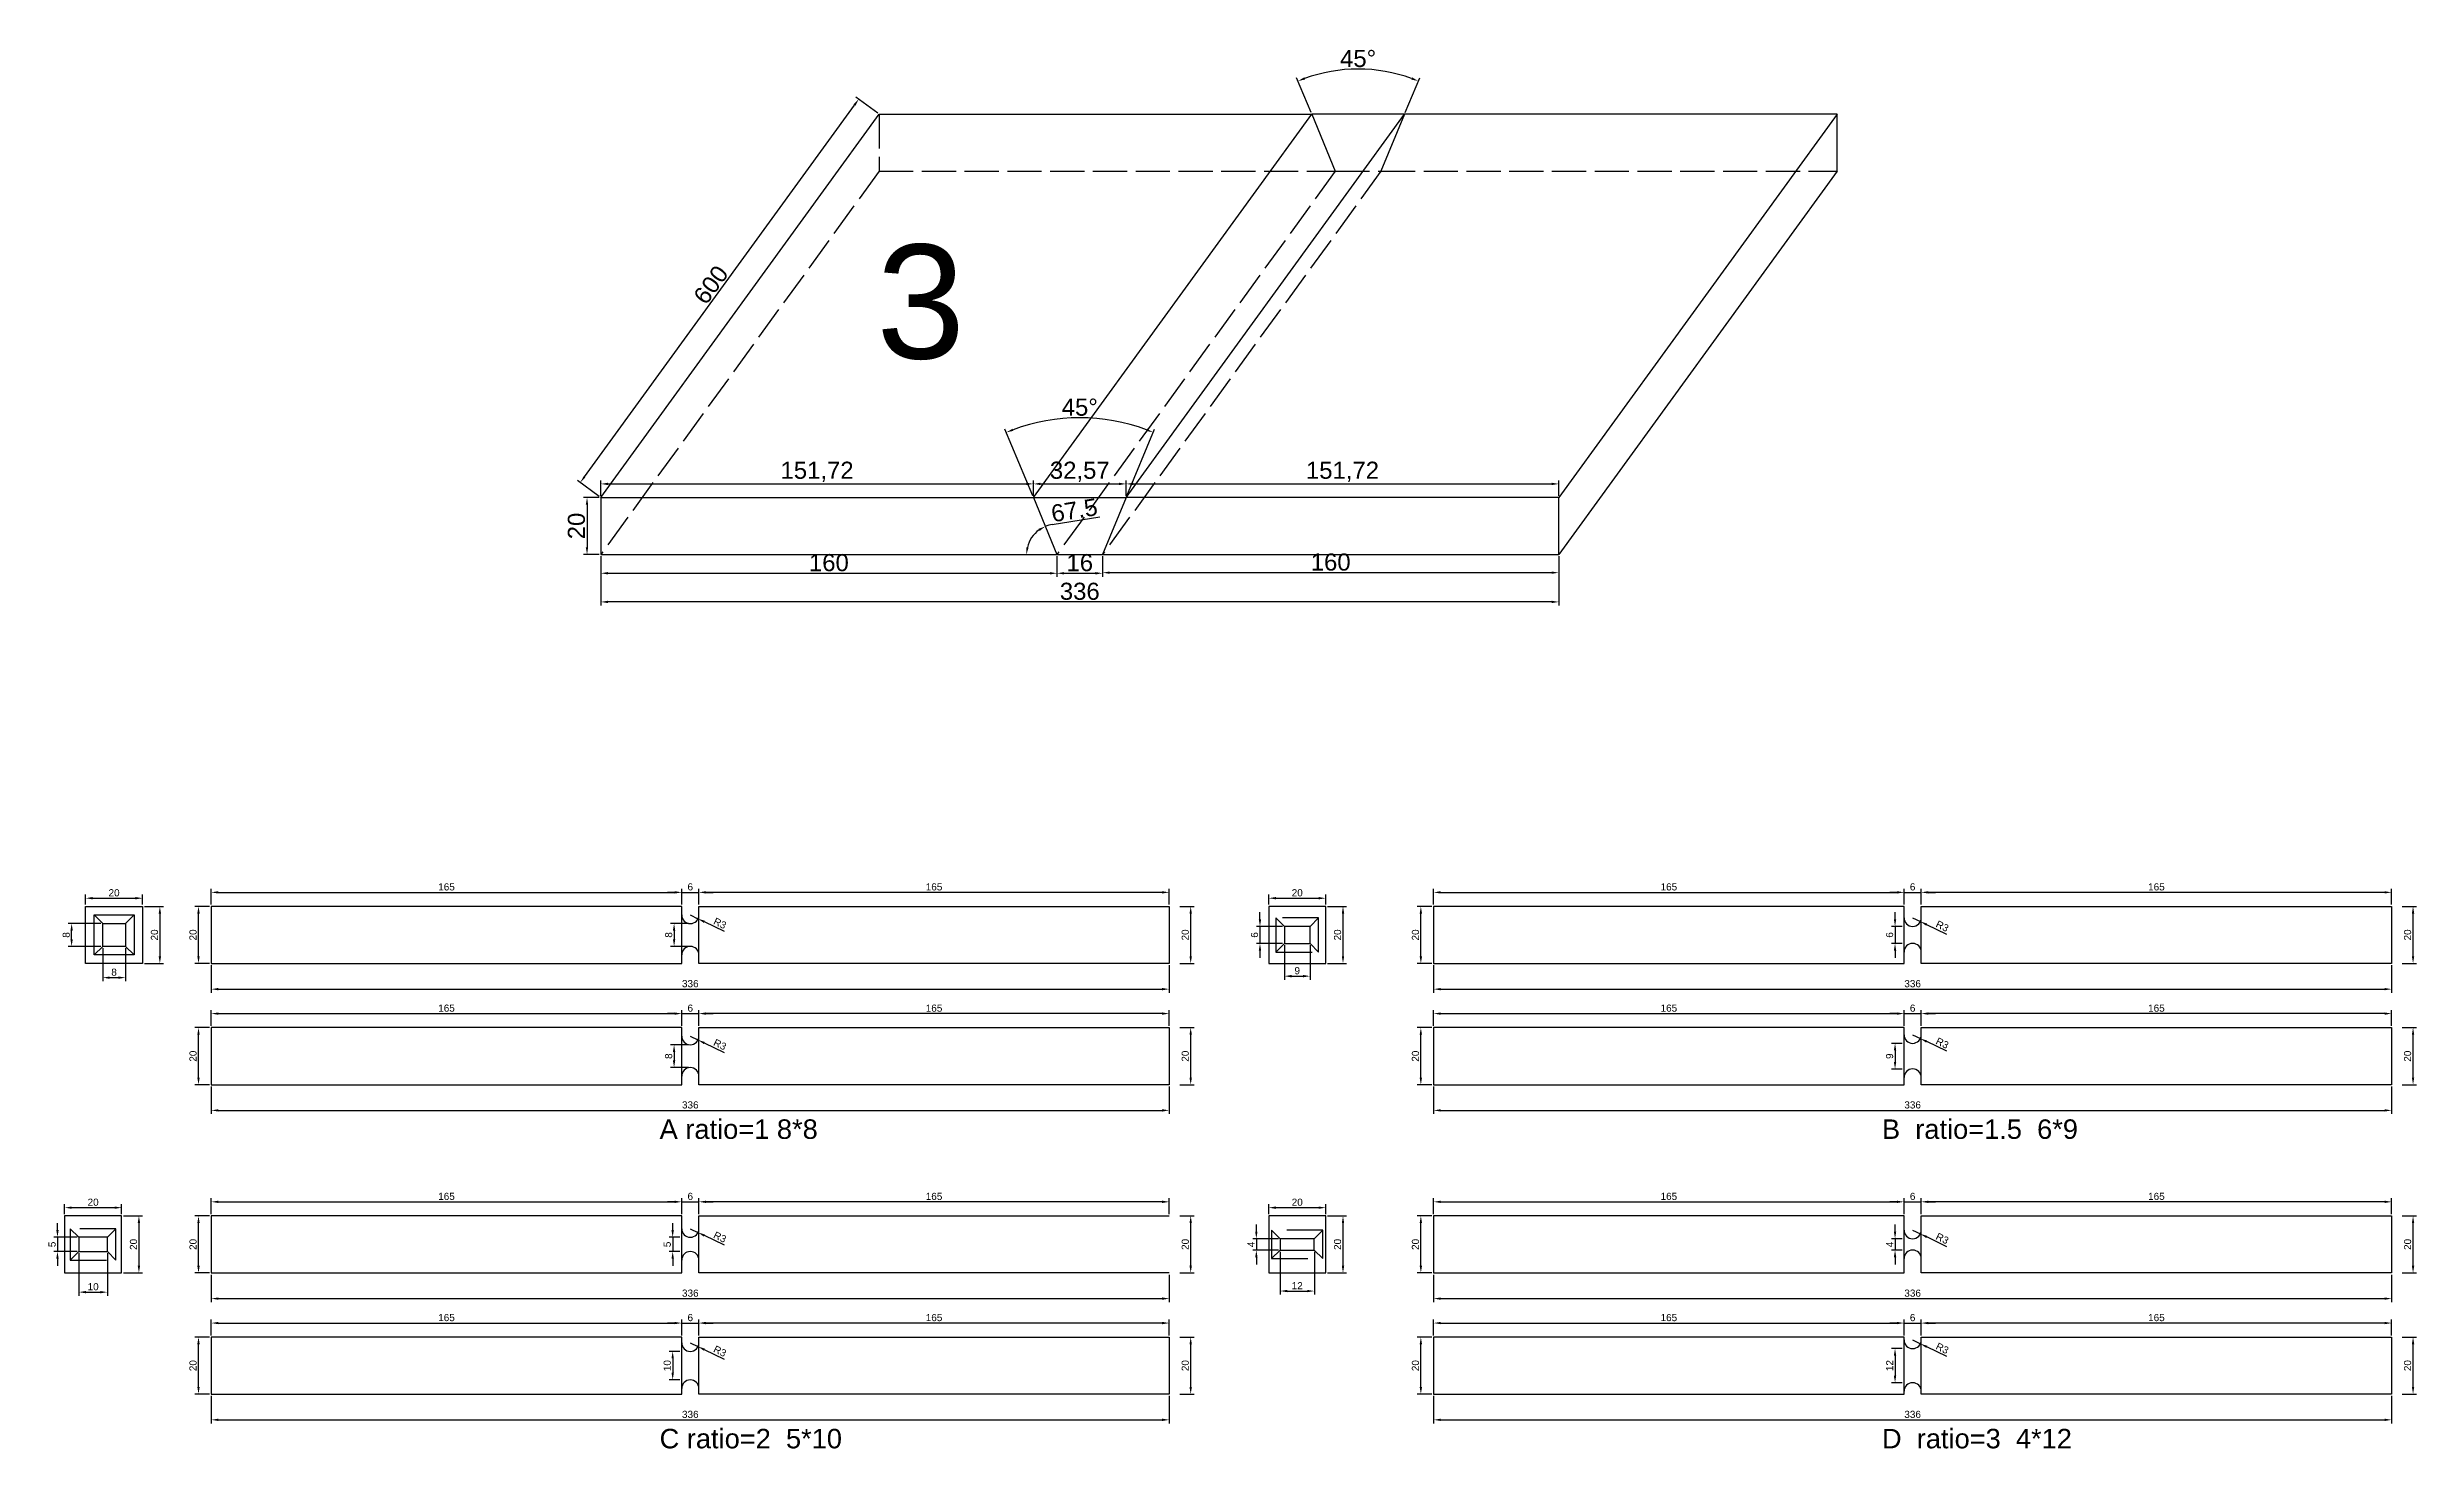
# Model space of a CAD drawing. Header units: millimetres. Extents: x 3071 to 9936, y 1504 to 4997.
# Drawn here: x 8576 to 9407, y 1925 to 2416 of the extents above; entities that cross this region are included whole.
import ezdxf

# ---------------------------------------------------------------- set-up
doc = ezdxf.new("R2010")
doc.units = ezdxf.units.MM
doc.linetypes.add('ACAD_ISO02W100', pattern=[15, 12, -3])
doc.linetypes.add('DASHED', pattern=[19.05, 12.7, -6.35])
doc.layers.add('尺寸标注', color=6, linetype='Continuous')
doc.layers.add('标号', color=4, linetype='Continuous')
doc.styles.get("Standard").update_dxf_attribs({"font": 'arial.ttf'})
doc.dimstyles.new('ISO-25', dxfattribs={"dimtxt": 2.5, "dimasz": 2.5, "dimexe": 1.25, "dimexo": 0.625, "dimtad": 1, "dimtxsty": 'Standard', "dimcen": 2.5, "dimadec": 0, "dimazin": 0, "dimtfac": 1, "dimtmove": 0, "dimatfit": 3, "dimfxl": 1, "dimarcsym": 0})
doc.dimstyles.new('ISO-25-old', dxfattribs={"dimtxt": 6, "dimasz": 2.5, "dimexe": 1.25, "dimexo": 0.625, "dimtad": 1, "dimtxsty": 'Standard', "dimcen": 2.5, "dimadec": 0, "dimazin": 0, "dimtfac": 1, "dimtmove": 0, "dimatfit": 3, "dimfxl": 1, "dimarcsym": 0})

msp = doc.modelspace()

# ---------------------------------------------------------------- texts
for s, p in [('A ratio=1 8*8', (8791.213, 2033.159)), ('B  ratio=1.5  6*9', (9219.934, 2033.159)), ('C ratio=2  5*10', (8791.213, 1924.601)), ('D  ratio=3  4*12', (9219.934, 1924.601))]:
    msp.add_text(s, height=6.83588).set_placement(p)
at = {"layer": '标号', "insert": (8867.246, 2306.313), "char_height": 40, "attachment_point": 7}
msp.add_mtext_dynamic_manual_height_columns('3 ', width=70.10425, gutter_width=12.5, heights=[0], dxfattribs=at)

# ---------------------------------------------------------------- blocks, each defined once
blk = doc.blocks.new('*D196')
at = {"layer": 'Defpoints', "color": 0, "transparency": 16777216}
for p in [(8770.58, 2238.15), (8930.58, 2238.15), (8930.58, 2231.57)]:
    blk.add_point(p, dxfattribs=at)
at = {"layer": '尺寸标注', "color": 0, "lineweight": -2, "transparency": 16777216}
for p, q in [((8770.58, 2237.52), (8770.58, 2230.32)), ((8930.58, 2237.52), (8930.58, 2230.32)), ((8773.08, 2231.57), (8928.08, 2231.57))]:
    blk.add_line(p, q, dxfattribs=at)
at = {"layer": '尺寸标注', "color": 0, "transparency": 16777216}
for points in [[(8773.08, 2231.98), (8773.08, 2231.15), (8770.58, 2231.57)], [(8928.08, 2231.98), (8928.08, 2231.15), (8930.58, 2231.57)]]:
    blk.add_solid(points, dxfattribs=at)
at = {"layer": '尺寸标注', "color": 0, "transparency": 16777216, "insert": (8850.58, 2235.26), "char_height": 6, "attachment_point": 5}
blk.add_mtext('160', dxfattribs=at)
blk = doc.blocks.new('*D197')
at = {"layer": 'Defpoints', "color": 0, "transparency": 16777216}
for p in [(8770.58, 2258.15), (8765.75, 2238.15), (8770.58, 2238.15)]:
    blk.add_point(p, dxfattribs=at)
at = {"layer": '尺寸标注', "color": 0, "lineweight": -2, "transparency": 16777216}
for p, q in [((8769.96, 2258.15), (8764.5, 2258.15)), ((8765.75, 2255.65), (8765.75, 2240.65)), ((8769.96, 2238.15), (8764.5, 2238.15))]:
    blk.add_line(p, q, dxfattribs=at)
at = {"layer": '尺寸标注', "color": 0, "transparency": 16777216}
for points in [[(8765.33, 2255.65), (8766.16, 2255.65), (8765.75, 2258.15)], [(8765.33, 2240.65), (8766.16, 2240.65), (8765.75, 2238.15)]]:
    blk.add_solid(points, dxfattribs=at)
at = {"layer": '尺寸标注', "color": 0, "transparency": 16777216, "insert": (8762.06, 2248.15), "char_height": 6, "attachment_point": 5, "rotation": 90}
blk.add_mtext('20', dxfattribs=at)
blk = doc.blocks.new('*D198')
at = {"layer": 'Defpoints', "color": 0, "transparency": 16777216}
for p in [(8861.01, 2397.81), (8868.2, 2392.59), (8770.58, 2258.15)]:
    blk.add_point(p, dxfattribs=at)
at = {"layer": '尺寸标注', "color": 0, "lineweight": -2, "transparency": 16777216}
for p, q in [((8764.86, 2265.39), (8859.54, 2395.79)), ((8867.7, 2392.96), (8860, 2398.55)), ((8770.07, 2258.51), (8762.38, 2264.1))]:
    blk.add_line(p, q, dxfattribs=at)
at = {"layer": '尺寸标注', "color": 0, "transparency": 16777216}
for points in [[(8859.21, 2396.04), (8859.88, 2395.55), (8861.01, 2397.81)], [(8764.52, 2265.63), (8765.2, 2265.14), (8763.39, 2263.37)]]:
    blk.add_solid(points, dxfattribs=at)
at = {"layer": '尺寸标注', "color": 0, "transparency": 16777216, "insert": (8809.22, 2332.76), "char_height": 6, "attachment_point": 5, "rotation": 54.01682}
blk.add_mtext('600', dxfattribs=at)
blk = doc.blocks.new('*D199')
at = {"layer": 'Defpoints', "color": 0, "transparency": 16777216}
for p in [(8922.3, 2258.15), (8770.58, 2238.15), (8920.72, 2242.23), (8930.58, 2238.15), (8930.58, 2238.15)]:
    blk.add_point(p, dxfattribs=at)
at = {"layer": '尺寸标注', "color": 0, "lineweight": -2, "transparency": 16777216}
blk.add_line((8928.9, 2248.69), (8945.6, 2251.35), dxfattribs=at)
for start, end in [(125.94574, 166.55426), (99.05426, 112.5)]:
    blk.add_arc((8930.58, 2238.15), 10.68, start, end, dxfattribs=at)
at = {"layer": '尺寸标注', "color": 0, "transparency": 16777216}
for points in [[(8924.11, 2247.15), (8924.52, 2246.43), (8926.49, 2248.01)], [(8920.61, 2240.58), (8919.78, 2240.68), (8919.9, 2238.15)]]:
    blk.add_solid(points, dxfattribs=at)
at = {"layer": '尺寸标注', "color": 0, "transparency": 16777216, "insert": (8936.67, 2253.66), "char_height": 6, "attachment_point": 5, "rotation": 9.05426}
blk.add_mtext('67.5', dxfattribs=at)
blk = doc.blocks.new('*D127')
at = {"layer": 'Defpoints', "color": 0, "transparency": 16777216}
for p in [(8922.3, 2262.91), (8770.58, 2258.15), (8922.3, 2258.15)]:
    blk.add_point(p, dxfattribs=at)
at = {"layer": '尺寸标注', "color": 0, "lineweight": -2, "transparency": 16777216}
for p, q in [((8770.58, 2258.77), (8770.58, 2264.16)), ((8773.08, 2262.91), (8919.8, 2262.91)), ((8922.3, 2258.77), (8922.3, 2264.16))]:
    blk.add_line(p, q, dxfattribs=at)
at = {"layer": '尺寸标注', "color": 0, "transparency": 16777216}
for points in [[(8773.08, 2263.33), (8773.08, 2262.5), (8770.58, 2262.91)], [(8919.8, 2263.33), (8919.8, 2262.5), (8922.3, 2262.91)]]:
    blk.add_solid(points, dxfattribs=at)
at = {"layer": '尺寸标注', "color": 0, "transparency": 16777216, "insert": (8846.44, 2267.15), "char_height": 6, "attachment_point": 5}
blk.add_mtext('151,72', dxfattribs=at)
blk = doc.blocks.new('*D215')
at = {"layer": 'Defpoints', "color": 0, "transparency": 16777216}
for p in [(8930.58, 2238.15), (8946.58, 2238.15), (8946.58, 2231.57)]:
    blk.add_point(p, dxfattribs=at)
at = {"layer": '尺寸标注', "color": 0, "lineweight": -2, "transparency": 16777216}
for p, q in [((8930.58, 2237.52), (8930.58, 2230.32)), ((8946.58, 2237.52), (8946.58, 2230.32)), ((8933.08, 2231.57), (8944.08, 2231.57))]:
    blk.add_line(p, q, dxfattribs=at)
at = {"layer": '尺寸标注', "color": 0, "transparency": 16777216}
for points in [[(8933.08, 2231.98), (8933.08, 2231.15), (8930.58, 2231.57)], [(8944.08, 2231.98), (8944.08, 2231.15), (8946.58, 2231.57)]]:
    blk.add_solid(points, dxfattribs=at)
at = {"layer": '尺寸标注', "color": 0, "transparency": 16777216, "insert": (8938.58, 2235.26), "char_height": 6, "attachment_point": 5}
blk.add_mtext('16', dxfattribs=at)
blk = doc.blocks.new('*D216')
at = {"layer": 'Defpoints', "color": 0, "transparency": 16777216}
for p in [(8954.86, 2262.91), (8922.3, 2258.15), (8954.86, 2258.15)]:
    blk.add_point(p, dxfattribs=at)
at = {"layer": '尺寸标注', "color": 0, "lineweight": -2, "transparency": 16777216}
for p, q in [((8922.3, 2258.77), (8922.3, 2264.16)), ((8924.8, 2262.91), (8952.36, 2262.91)), ((8954.86, 2258.77), (8954.86, 2264.16))]:
    blk.add_line(p, q, dxfattribs=at)
at = {"layer": '尺寸标注', "color": 0, "transparency": 16777216}
for points in [[(8924.8, 2263.33), (8924.8, 2262.5), (8922.3, 2262.91)], [(8952.36, 2263.33), (8952.36, 2262.5), (8954.86, 2262.91)]]:
    blk.add_solid(points, dxfattribs=at)
at = {"layer": '尺寸标注', "color": 0, "transparency": 16777216, "insert": (8938.58, 2267.15), "char_height": 6, "attachment_point": 5}
blk.add_mtext('32,57', dxfattribs=at)
blk = doc.blocks.new('*D217')
at = {"layer": 'Defpoints', "color": 0, "transparency": 16777216}
for p in [(9106.58, 2262.91), (8954.86, 2258.15), (9106.58, 2258.15)]:
    blk.add_point(p, dxfattribs=at)
at = {"layer": '尺寸标注', "color": 0, "lineweight": -2, "transparency": 16777216}
for p, q in [((8954.86, 2258.77), (8954.86, 2264.16)), ((8957.36, 2262.91), (9104.08, 2262.91)), ((9106.58, 2258.77), (9106.58, 2264.16))]:
    blk.add_line(p, q, dxfattribs=at)
at = {"layer": '尺寸标注', "color": 0, "transparency": 16777216}
for points in [[(8957.36, 2263.33), (8957.36, 2262.5), (8954.86, 2262.91)], [(9104.08, 2263.33), (9104.08, 2262.5), (9106.58, 2262.91)]]:
    blk.add_solid(points, dxfattribs=at)
at = {"layer": '尺寸标注', "color": 0, "transparency": 16777216, "insert": (9030.72, 2267.15), "char_height": 6, "attachment_point": 5}
blk.add_mtext('151,72', dxfattribs=at)
blk = doc.blocks.new('*D218')
at = {"layer": 'Defpoints', "color": 0, "transparency": 16777216}
for p in [(8946.58, 2238.15), (9106.58, 2238.15), (9106.58, 2231.78)]:
    blk.add_point(p, dxfattribs=at)
at = {"layer": '尺寸标注', "color": 0, "lineweight": -2, "transparency": 16777216}
for p, q in [((8946.58, 2237.52), (8946.58, 2230.53)), ((9106.58, 2237.52), (9106.58, 2230.53)), ((8949.08, 2231.78), (9104.08, 2231.78))]:
    blk.add_line(p, q, dxfattribs=at)
at = {"layer": '尺寸标注', "color": 0, "transparency": 16777216}
for points in [[(8949.08, 2232.19), (8949.08, 2231.36), (8946.58, 2231.78)], [(9104.08, 2232.19), (9104.08, 2231.36), (9106.58, 2231.78)]]:
    blk.add_solid(points, dxfattribs=at)
at = {"layer": '尺寸标注', "color": 0, "transparency": 16777216, "insert": (9026.58, 2235.46), "char_height": 6, "attachment_point": 5}
blk.add_mtext('160', dxfattribs=at)
blk = doc.blocks.new('*D219')
at = {"layer": 'Defpoints', "color": 0, "transparency": 16777216}
for p in [(8770.58, 2238.15), (9106.58, 2238.15), (8770.58, 2221.52)]:
    blk.add_point(p, dxfattribs=at)
at = {"layer": '尺寸标注', "color": 0, "lineweight": -2, "transparency": 16777216}
for p, q in [((8770.58, 2237.52), (8770.58, 2220.27)), ((9106.58, 2237.52), (9106.58, 2220.27)), ((9104.08, 2221.52), (8773.08, 2221.52))]:
    blk.add_line(p, q, dxfattribs=at)
at = {"layer": '尺寸标注', "color": 0, "transparency": 16777216}
for points in [[(8773.08, 2221.93), (8773.08, 2221.1), (8770.58, 2221.52)], [(9104.08, 2221.93), (9104.08, 2221.1), (9106.58, 2221.52)]]:
    blk.add_solid(points, dxfattribs=at)
at = {"layer": '尺寸标注', "color": 0, "transparency": 16777216, "insert": (8938.58, 2225.21), "char_height": 6, "attachment_point": 5}
blk.add_mtext('336', dxfattribs=at)
blk = doc.blocks.new('*D220')
at = {"layer": 'Defpoints', "color": 0, "transparency": 16777216}
for p in [(9043.4, 2407.96), (9019.92, 2392.59), (9052.49, 2392.59), (9028.2, 2372.59), (9044.2, 2372.59)]:
    blk.add_point(p, dxfattribs=at)
at = {"layer": '尺寸标注', "color": 0, "lineweight": -2, "transparency": 16777216}
for p, q in [((9019.68, 2393.17), (9014.62, 2405.39)), ((9052.73, 2393.17), (9057.79, 2405.39))]:
    blk.add_line(p, q, dxfattribs=at)
blk.add_arc((9036.2, 2353.28), 55.15, 70.09753, 109.90247, dxfattribs=at)
at = {"layer": '尺寸标注', "color": 0, "transparency": 16777216}
for points in [[(9017.58, 2404.75), (9017.28, 2405.52), (9015.1, 2404.23)], [(9055.13, 2405.52), (9054.83, 2404.75), (9057.31, 2404.23)]]:
    blk.add_solid(points, dxfattribs=at)
at = {"layer": '尺寸标注', "color": 0, "transparency": 16777216, "insert": (9036.2, 2412.1), "char_height": 6, "attachment_point": 5}
blk.add_mtext('45°', dxfattribs=at)
blk = doc.blocks.new('*D221')
at = {"layer": 'Defpoints', "color": 0, "transparency": 16777216}
for p in [(8947.36, 2285.54), (8922.3, 2258.15), (8954.86, 2258.15), (8930.58, 2238.15), (8946.58, 2238.15)]:
    blk.add_point(p, dxfattribs=at)
at = {"layer": '尺寸标注', "color": 0, "lineweight": -2, "transparency": 16777216}
for p, q in [((8922.06, 2258.72), (8912.35, 2282.15)), ((8955.1, 2258.72), (8964.81, 2282.15))]:
    blk.add_line(p, q, dxfattribs=at)
blk.add_arc((8938.58, 2218.83), 67.28, 69.62904, 110.37096, dxfattribs=at)
at = {"layer": '尺寸标注', "color": 0, "transparency": 16777216}
for points in [[(8915.31, 2281.52), (8915.01, 2282.29), (8912.83, 2280.99)], [(8962.15, 2282.29), (8961.85, 2281.52), (8964.33, 2280.99)]]:
    blk.add_solid(points, dxfattribs=at)
at = {"layer": '尺寸标注', "color": 0, "transparency": 16777216, "insert": (8938.58, 2289.79), "char_height": 6, "attachment_point": 5}
blk.add_mtext('45°', dxfattribs=at)
blk = doc.blocks.new('*D337')
at = {"color": 0, "lineweight": -2, "transparency": 16777216}
for p, q in [((8633.35, 2114.7), (8628.24, 2114.7)), ((8629.49, 2097.2), (8629.49, 2112.2)), ((8633.35, 2094.7), (8628.24, 2094.7))]:
    blk.add_line(p, q, dxfattribs=at)
at = {"color": 0, "transparency": 16777216}
for points in [[(8629.07, 2112.2), (8629.9, 2112.2), (8629.49, 2114.7)], [(8629.07, 2097.2), (8629.9, 2097.2), (8629.49, 2094.7)]]:
    blk.add_solid(points, dxfattribs=at)
at = {"layer": 'Defpoints', "color": 0, "transparency": 16777216}
for p in [(8629.49, 2114.7), (8633.97, 2114.7), (8633.97, 2094.7)]:
    blk.add_point(p, dxfattribs=at)
at = {"color": 0, "transparency": 16777216, "insert": (8627.58, 2104.7), "char_height": 2.5, "attachment_point": 5, "rotation": 90}
blk.add_mtext('20', dxfattribs=at)
blk = doc.blocks.new('*D399')
at = {"color": 0, "lineweight": -2, "transparency": 16777216}
for p, q in [((8633.97, 2115.32), (8633.97, 2120.88)), ((8636.47, 2119.63), (8796.47, 2119.63)), ((8798.97, 2115.32), (8798.97, 2120.88))]:
    blk.add_line(p, q, dxfattribs=at)
at = {"color": 0, "transparency": 16777216}
for points in [[(8636.47, 2120.05), (8636.47, 2119.22), (8633.97, 2119.63)], [(8796.47, 2120.05), (8796.47, 2119.22), (8798.97, 2119.63)]]:
    blk.add_solid(points, dxfattribs=at)
at = {"layer": 'Defpoints', "color": 0, "transparency": 16777216}
for p in [(8798.97, 2119.63), (8633.97, 2114.7), (8798.97, 2114.7)]:
    blk.add_point(p, dxfattribs=at)
at = {"color": 0, "transparency": 16777216, "insert": (8716.47, 2121.54), "char_height": 2.5, "attachment_point": 5}
blk.add_mtext('165', dxfattribs=at)
blk = doc.blocks.new('*D338')
at = {"color": 0, "lineweight": -2, "transparency": 16777216}
for p, q in [((8801.35, 2108.7), (8795.04, 2108.7)), ((8796.29, 2106.2), (8796.29, 2103.2)), ((8801.35, 2100.7), (8795.04, 2100.7))]:
    blk.add_line(p, q, dxfattribs=at)
at = {"color": 0, "transparency": 16777216}
for points in [[(8795.88, 2106.2), (8796.71, 2106.2), (8796.29, 2108.7)], [(8795.88, 2103.2), (8796.71, 2103.2), (8796.29, 2100.7)]]:
    blk.add_solid(points, dxfattribs=at)
at = {"layer": 'Defpoints', "color": 0, "transparency": 16777216}
for p in [(8801.97, 2108.7), (8796.29, 2100.7), (8801.97, 2100.7)]:
    blk.add_point(p, dxfattribs=at)
at = {"color": 0, "transparency": 16777216, "insert": (8794.39, 2104.7), "char_height": 2.5, "attachment_point": 5, "rotation": 90}
blk.add_mtext('8', dxfattribs=at)
blk = doc.blocks.new('*D339')
at = {"color": 0, "lineweight": -2, "transparency": 16777216}
for p, q in [((8801.97, 2111.7), (8804.67, 2110.39)), ((8813.92, 2105.9), (8806.92, 2109.3))]:
    blk.add_line(p, q, dxfattribs=at)
at = {"color": 0, "transparency": 16777216}
blk.add_solid([(8807.1, 2109.67), (8806.74, 2108.92), (8804.67, 2110.39)], dxfattribs=at)
at = {"layer": 'Defpoints', "color": 0, "transparency": 16777216}
for p in [(8801.97, 2111.7), (8804.67, 2110.39)]:
    blk.add_point(p, dxfattribs=at)
at = {"color": 0, "transparency": 16777216, "insert": (8812.38, 2108.77), "char_height": 2.5, "attachment_point": 5, "rotation": 334.11597}
blk.add_mtext('R3', dxfattribs=at)
blk = doc.blocks.new('*D340')
at = {"color": 0, "lineweight": -2, "transparency": 16777216}
for p, q in [((8973.62, 2114.7), (8978.73, 2114.7)), ((8977.48, 2097.2), (8977.48, 2112.2)), ((8973.62, 2094.7), (8978.73, 2094.7))]:
    blk.add_line(p, q, dxfattribs=at)
at = {"color": 0, "transparency": 16777216}
for points in [[(8977.06, 2112.2), (8977.9, 2112.2), (8977.48, 2114.7)], [(8977.06, 2097.2), (8977.9, 2097.2), (8977.48, 2094.7)]]:
    blk.add_solid(points, dxfattribs=at)
at = {"layer": 'Defpoints', "color": 0, "transparency": 16777216}
for p in [(8972.99, 2114.7), (8977.48, 2114.7), (8972.99, 2094.7)]:
    blk.add_point(p, dxfattribs=at)
at = {"color": 0, "transparency": 16777216, "insert": (8975.58, 2104.7), "char_height": 2.5, "attachment_point": 5, "rotation": 90}
blk.add_mtext('20', dxfattribs=at)
blk = doc.blocks.new('*D400')
at = {"color": 0, "lineweight": -2, "transparency": 16777216}
for p, q in [((8804.97, 2115.32), (8804.97, 2120.88)), ((8967.47, 2119.63), (8807.47, 2119.63)), ((8969.97, 2115.32), (8969.97, 2120.88))]:
    blk.add_line(p, q, dxfattribs=at)
at = {"color": 0, "transparency": 16777216}
for points in [[(8807.47, 2120.05), (8807.47, 2119.22), (8804.97, 2119.63)], [(8967.47, 2120.05), (8967.47, 2119.22), (8969.97, 2119.63)]]:
    blk.add_solid(points, dxfattribs=at)
at = {"layer": 'Defpoints', "color": 0, "transparency": 16777216}
for p in [(8804.97, 2119.63), (8804.97, 2114.7), (8969.97, 2114.7)]:
    blk.add_point(p, dxfattribs=at)
at = {"color": 0, "transparency": 16777216, "insert": (8887.47, 2121.54), "char_height": 2.5, "attachment_point": 5}
blk.add_mtext('165', dxfattribs=at)
blk = doc.blocks.new('*D341')
at = {"color": 0, "lineweight": -2, "transparency": 16777216}
for p, q in [((8796.47, 2119.63), (8793.97, 2119.63)), ((8798.97, 2115.32), (8798.97, 2120.88)), ((8798.97, 2119.63), (8804.97, 2119.63)), ((8804.97, 2115.32), (8804.97, 2120.88)), ((8807.47, 2119.63), (8809.97, 2119.63))]:
    blk.add_line(p, q, dxfattribs=at)
at = {"color": 0, "transparency": 16777216}
for points in [[(8796.47, 2120.05), (8796.47, 2119.22), (8798.97, 2119.63)], [(8807.47, 2120.05), (8807.47, 2119.22), (8804.97, 2119.63)]]:
    blk.add_solid(points, dxfattribs=at)
at = {"layer": 'Defpoints', "color": 0, "transparency": 16777216}
for p in [(8804.97, 2119.63), (8798.97, 2114.7), (8804.97, 2114.7)]:
    blk.add_point(p, dxfattribs=at)
at = {"color": 0, "transparency": 16777216, "insert": (8801.97, 2121.54), "char_height": 2.5, "attachment_point": 5}
blk.add_mtext('6', dxfattribs=at)
blk = doc.blocks.new('*D342')
at = {"color": 0, "lineweight": -2, "transparency": 16777216}
for p, q in [((8633.97, 2094.07), (8633.97, 2084.43)), ((8969.97, 2094.07), (8969.97, 2084.43)), ((8636.47, 2085.68), (8967.47, 2085.68))]:
    blk.add_line(p, q, dxfattribs=at)
at = {"color": 0, "transparency": 16777216}
for points in [[(8636.47, 2086.1), (8636.47, 2085.27), (8633.97, 2085.68)], [(8967.47, 2086.1), (8967.47, 2085.27), (8969.97, 2085.68)]]:
    blk.add_solid(points, dxfattribs=at)
at = {"layer": 'Defpoints', "color": 0, "transparency": 16777216}
for p in [(8633.97, 2094.7), (8969.97, 2094.7), (8969.97, 2085.68)]:
    blk.add_point(p, dxfattribs=at)
at = {"color": 0, "transparency": 16777216, "insert": (8801.97, 2087.59), "char_height": 2.5, "attachment_point": 5}
blk.add_mtext('336', dxfattribs=at)
blk = doc.blocks.new('*D343')
at = {"color": 0, "lineweight": -2, "transparency": 16777216}
for p, q in [((8633.35, 2072.17), (8628.24, 2072.17)), ((8629.49, 2054.67), (8629.49, 2069.67)), ((8633.35, 2052.17), (8628.24, 2052.17))]:
    blk.add_line(p, q, dxfattribs=at)
at = {"color": 0, "transparency": 16777216}
for points in [[(8629.07, 2069.67), (8629.9, 2069.67), (8629.49, 2072.17)], [(8629.07, 2054.67), (8629.9, 2054.67), (8629.49, 2052.17)]]:
    blk.add_solid(points, dxfattribs=at)
at = {"layer": 'Defpoints', "color": 0, "transparency": 16777216}
for p in [(8629.49, 2072.17), (8633.97, 2072.17), (8633.97, 2052.17)]:
    blk.add_point(p, dxfattribs=at)
at = {"color": 0, "transparency": 16777216, "insert": (8627.58, 2062.17), "char_height": 2.5, "attachment_point": 5, "rotation": 90}
blk.add_mtext('20', dxfattribs=at)
blk = doc.blocks.new('*D344')
at = {"color": 0, "lineweight": -2, "transparency": 16777216}
for p, q in [((8801.97, 2069.17), (8804.67, 2067.86)), ((8813.92, 2063.38), (8806.92, 2066.77))]:
    blk.add_line(p, q, dxfattribs=at)
at = {"color": 0, "transparency": 16777216}
blk.add_solid([(8807.1, 2067.15), (8806.74, 2066.4), (8804.67, 2067.86)], dxfattribs=at)
at = {"layer": 'Defpoints', "color": 0, "transparency": 16777216}
for p in [(8801.97, 2069.17), (8804.67, 2067.86)]:
    blk.add_point(p, dxfattribs=at)
at = {"color": 0, "transparency": 16777216, "insert": (8812.38, 2066.24), "char_height": 2.5, "attachment_point": 5, "rotation": 334.11597}
blk.add_mtext('R3', dxfattribs=at)
blk = doc.blocks.new('*D345')
at = {"color": 0, "lineweight": -2, "transparency": 16777216}
for p, q in [((8973.62, 2072.17), (8978.73, 2072.17)), ((8977.48, 2054.67), (8977.48, 2069.67)), ((8973.62, 2052.17), (8978.73, 2052.17))]:
    blk.add_line(p, q, dxfattribs=at)
at = {"color": 0, "transparency": 16777216}
for points in [[(8977.06, 2069.67), (8977.9, 2069.67), (8977.48, 2072.17)], [(8977.06, 2054.67), (8977.9, 2054.67), (8977.48, 2052.17)]]:
    blk.add_solid(points, dxfattribs=at)
at = {"layer": 'Defpoints', "color": 0, "transparency": 16777216}
for p in [(8972.99, 2072.17), (8977.48, 2072.17), (8972.99, 2052.17)]:
    blk.add_point(p, dxfattribs=at)
at = {"color": 0, "transparency": 16777216, "insert": (8975.58, 2062.17), "char_height": 2.5, "attachment_point": 5, "rotation": 90}
blk.add_mtext('20', dxfattribs=at)
blk = doc.blocks.new('*D346')
at = {"color": 0, "lineweight": -2, "transparency": 16777216}
for p, q in [((8798.97, 2072.8), (8798.97, 2078.36)), ((8804.97, 2072.8), (8804.97, 2078.36)), ((8796.47, 2077.11), (8793.97, 2077.11)), ((8798.97, 2077.11), (8804.97, 2077.11)), ((8807.47, 2077.11), (8809.97, 2077.11))]:
    blk.add_line(p, q, dxfattribs=at)
at = {"color": 0, "transparency": 16777216}
for points in [[(8796.47, 2077.52), (8796.47, 2076.69), (8798.97, 2077.11)], [(8807.47, 2077.52), (8807.47, 2076.69), (8804.97, 2077.11)]]:
    blk.add_solid(points, dxfattribs=at)
at = {"layer": 'Defpoints', "color": 0, "transparency": 16777216}
for p in [(8798.97, 2072.17), (8804.97, 2077.11), (8804.97, 2072.17)]:
    blk.add_point(p, dxfattribs=at)
at = {"color": 0, "transparency": 16777216, "insert": (8801.97, 2079.01), "char_height": 2.5, "attachment_point": 5}
blk.add_mtext('6', dxfattribs=at)
blk = doc.blocks.new('*D347')
at = {"color": 0, "lineweight": -2, "transparency": 16777216}
for p, q in [((9224.52, 2110.2), (9224.52, 2112.7)), ((9227.07, 2107.7), (9223.27, 2107.7)), ((9224.52, 2107.7), (9224.52, 2101.7)), ((9227.07, 2101.7), (9223.27, 2101.7)), ((9224.52, 2099.2), (9224.52, 2096.7))]:
    blk.add_line(p, q, dxfattribs=at)
at = {"color": 0, "transparency": 16777216}
for points in [[(9224.1, 2110.2), (9224.94, 2110.2), (9224.52, 2107.7)], [(9224.1, 2099.2), (9224.94, 2099.2), (9224.52, 2101.7)]]:
    blk.add_solid(points, dxfattribs=at)
at = {"layer": 'Defpoints', "color": 0, "transparency": 16777216}
for p in [(9227.69, 2107.7), (9224.52, 2101.7), (9227.69, 2101.7)]:
    blk.add_point(p, dxfattribs=at)
at = {"color": 0, "transparency": 16777216, "insert": (9222.62, 2104.7), "char_height": 2.5, "attachment_point": 5, "rotation": 90}
blk.add_mtext('6', dxfattribs=at)
blk = doc.blocks.new('*D348')
at = {"color": 0, "lineweight": -2, "transparency": 16777216}
for p, q in [((9230.69, 2110.7), (9233.39, 2109.39)), ((9242.64, 2104.9), (9235.64, 2108.3))]:
    blk.add_line(p, q, dxfattribs=at)
at = {"color": 0, "transparency": 16777216}
blk.add_solid([(9235.82, 2108.67), (9235.46, 2107.92), (9233.39, 2109.39)], dxfattribs=at)
at = {"layer": 'Defpoints', "color": 0, "transparency": 16777216}
for p in [(9230.69, 2110.7), (9233.39, 2109.39)]:
    blk.add_point(p, dxfattribs=at)
at = {"color": 0, "transparency": 16777216, "insert": (9241.1, 2107.77), "char_height": 2.5, "attachment_point": 5, "rotation": 334.11597}
blk.add_mtext('R3', dxfattribs=at)
blk = doc.blocks.new('*D349')
at = {"color": 0, "lineweight": -2, "transparency": 16777216}
for p, q in [((9225.19, 2119.63), (9222.69, 2119.63)), ((9227.69, 2115.32), (9227.69, 2120.88)), ((9227.69, 2119.63), (9233.69, 2119.63)), ((9233.69, 2115.32), (9233.69, 2120.88)), ((9236.19, 2119.63), (9238.69, 2119.63))]:
    blk.add_line(p, q, dxfattribs=at)
at = {"color": 0, "transparency": 16777216}
for points in [[(9225.19, 2120.05), (9225.19, 2119.22), (9227.69, 2119.63)], [(9236.19, 2120.05), (9236.19, 2119.22), (9233.69, 2119.63)]]:
    blk.add_solid(points, dxfattribs=at)
at = {"layer": 'Defpoints', "color": 0, "transparency": 16777216}
for p in [(9233.69, 2119.63), (9227.69, 2114.7), (9233.69, 2114.7)]:
    blk.add_point(p, dxfattribs=at)
at = {"color": 0, "transparency": 16777216, "insert": (9230.69, 2121.54), "char_height": 2.5, "attachment_point": 5}
blk.add_mtext('6', dxfattribs=at)
blk = doc.blocks.new('*D350')
at = {"color": 0, "lineweight": -2, "transparency": 16777216}
for p, q in [((9227.07, 2066.67), (9223.27, 2066.67)), ((9224.52, 2064.17), (9224.52, 2060.17)), ((9227.07, 2057.67), (9223.27, 2057.67))]:
    blk.add_line(p, q, dxfattribs=at)
at = {"color": 0, "transparency": 16777216}
for points in [[(9224.1, 2064.17), (9224.94, 2064.17), (9224.52, 2066.67)], [(9224.1, 2060.17), (9224.94, 2060.17), (9224.52, 2057.67)]]:
    blk.add_solid(points, dxfattribs=at)
at = {"layer": 'Defpoints', "color": 0, "transparency": 16777216}
for p in [(9227.69, 2066.67), (9224.52, 2057.67), (9227.69, 2057.67)]:
    blk.add_point(p, dxfattribs=at)
at = {"color": 0, "transparency": 16777216, "insert": (9222.62, 2062.17), "char_height": 2.5, "attachment_point": 5, "rotation": 90}
blk.add_mtext('9', dxfattribs=at)
blk = doc.blocks.new('*D351')
at = {"color": 0, "lineweight": -2, "transparency": 16777216}
for p, q in [((9230.69, 2069.67), (9233.39, 2068.36)), ((9242.64, 2063.88), (9235.64, 2067.27))]:
    blk.add_line(p, q, dxfattribs=at)
at = {"color": 0, "transparency": 16777216}
blk.add_solid([(9235.82, 2067.65), (9235.46, 2066.9), (9233.39, 2068.36)], dxfattribs=at)
at = {"layer": 'Defpoints', "color": 0, "transparency": 16777216}
for p in [(9230.69, 2069.67), (9233.39, 2068.36)]:
    blk.add_point(p, dxfattribs=at)
at = {"color": 0, "transparency": 16777216, "insert": (9241.1, 2066.74), "char_height": 2.5, "attachment_point": 5, "rotation": 334.11597}
blk.add_mtext('R3', dxfattribs=at)
blk = doc.blocks.new('*D352')
at = {"color": 0, "lineweight": -2, "transparency": 16777216}
for p, q in [((9227.69, 2072.8), (9227.69, 2078.36)), ((9233.69, 2072.8), (9233.69, 2078.36)), ((9225.19, 2077.11), (9222.69, 2077.11)), ((9227.69, 2077.11), (9233.69, 2077.11)), ((9236.19, 2077.11), (9238.69, 2077.11))]:
    blk.add_line(p, q, dxfattribs=at)
at = {"color": 0, "transparency": 16777216}
for points in [[(9225.19, 2077.52), (9225.19, 2076.69), (9227.69, 2077.11)], [(9236.19, 2077.52), (9236.19, 2076.69), (9233.69, 2077.11)]]:
    blk.add_solid(points, dxfattribs=at)
at = {"layer": 'Defpoints', "color": 0, "transparency": 16777216}
for p in [(9227.69, 2072.17), (9233.69, 2077.11), (9233.69, 2072.17)]:
    blk.add_point(p, dxfattribs=at)
at = {"color": 0, "transparency": 16777216, "insert": (9230.69, 2079.01), "char_height": 2.5, "attachment_point": 5}
blk.add_mtext('6', dxfattribs=at)
blk = doc.blocks.new('*D353')
at = {"color": 0, "lineweight": -2, "transparency": 16777216}
for p, q in [((8795.8, 2001.14), (8795.8, 2003.64)), ((8798.35, 1998.64), (8794.55, 1998.64)), ((8795.8, 1998.64), (8795.8, 1993.64)), ((8798.35, 1993.64), (8794.55, 1993.64)), ((8795.8, 1991.14), (8795.8, 1988.64))]:
    blk.add_line(p, q, dxfattribs=at)
at = {"color": 0, "transparency": 16777216}
for points in [[(8795.38, 2001.14), (8796.22, 2001.14), (8795.8, 1998.64)], [(8795.38, 1991.14), (8796.22, 1991.14), (8795.8, 1993.64)]]:
    blk.add_solid(points, dxfattribs=at)
at = {"layer": 'Defpoints', "color": 0, "transparency": 16777216}
for p in [(8798.97, 1998.64), (8795.8, 1993.64), (8798.97, 1993.64)]:
    blk.add_point(p, dxfattribs=at)
at = {"color": 0, "transparency": 16777216, "insert": (8793.9, 1996.14), "char_height": 2.5, "attachment_point": 5, "rotation": 90}
blk.add_mtext('5', dxfattribs=at)
blk = doc.blocks.new('*D354')
at = {"color": 0, "lineweight": -2, "transparency": 16777216}
for p, q in [((8801.97, 2001.64), (8804.67, 2000.33)), ((8813.92, 1995.84), (8806.92, 1999.24))]:
    blk.add_line(p, q, dxfattribs=at)
at = {"color": 0, "transparency": 16777216}
blk.add_solid([(8807.1, 1999.62), (8806.74, 1998.87), (8804.67, 2000.33)], dxfattribs=at)
at = {"layer": 'Defpoints', "color": 0, "transparency": 16777216}
for p in [(8801.97, 2001.64), (8804.67, 2000.33)]:
    blk.add_point(p, dxfattribs=at)
at = {"color": 0, "transparency": 16777216, "insert": (8812.38, 1998.71), "char_height": 2.5, "attachment_point": 5, "rotation": 334.11597}
blk.add_mtext('R3', dxfattribs=at)
blk = doc.blocks.new('*D355')
at = {"color": 0, "lineweight": -2, "transparency": 16777216}
for p, q in [((8796.47, 2011.08), (8793.97, 2011.08)), ((8798.97, 2006.77), (8798.97, 2012.33)), ((8798.97, 2011.08), (8804.97, 2011.08)), ((8804.97, 2006.77), (8804.97, 2012.33)), ((8807.47, 2011.08), (8809.97, 2011.08))]:
    blk.add_line(p, q, dxfattribs=at)
at = {"color": 0, "transparency": 16777216}
for points in [[(8796.47, 2011.49), (8796.47, 2010.66), (8798.97, 2011.08)], [(8807.47, 2011.49), (8807.47, 2010.66), (8804.97, 2011.08)]]:
    blk.add_solid(points, dxfattribs=at)
at = {"layer": 'Defpoints', "color": 0, "transparency": 16777216}
for p in [(8804.97, 2011.08), (8798.97, 2006.14), (8804.97, 2006.14)]:
    blk.add_point(p, dxfattribs=at)
at = {"color": 0, "transparency": 16777216, "insert": (8801.97, 2012.98), "char_height": 2.5, "attachment_point": 5}
blk.add_mtext('6', dxfattribs=at)
blk = doc.blocks.new('*D356')
at = {"color": 0, "lineweight": -2, "transparency": 16777216}
for p, q in [((8798.35, 1958.62), (8794.55, 1958.62)), ((8795.8, 1956.12), (8795.8, 1951.12)), ((8798.35, 1948.62), (8794.55, 1948.62))]:
    blk.add_line(p, q, dxfattribs=at)
at = {"color": 0, "transparency": 16777216}
for points in [[(8795.38, 1956.12), (8796.22, 1956.12), (8795.8, 1958.62)], [(8795.38, 1951.12), (8796.22, 1951.12), (8795.8, 1948.62)]]:
    blk.add_solid(points, dxfattribs=at)
at = {"layer": 'Defpoints', "color": 0, "transparency": 16777216}
for p in [(8798.97, 1958.62), (8795.8, 1948.62), (8798.97, 1948.62)]:
    blk.add_point(p, dxfattribs=at)
at = {"color": 0, "transparency": 16777216, "insert": (8793.9, 1953.62), "char_height": 2.5, "attachment_point": 5, "rotation": 90}
blk.add_mtext('10', dxfattribs=at)
blk = doc.blocks.new('*D357')
at = {"color": 0, "lineweight": -2, "transparency": 16777216}
for p, q in [((8801.97, 1961.62), (8804.67, 1960.31)), ((8813.92, 1955.82), (8806.92, 1959.21))]:
    blk.add_line(p, q, dxfattribs=at)
at = {"color": 0, "transparency": 16777216}
blk.add_solid([(8807.1, 1959.59), (8806.74, 1958.84), (8804.67, 1960.31)], dxfattribs=at)
at = {"layer": 'Defpoints', "color": 0, "transparency": 16777216}
for p in [(8801.97, 1961.62), (8804.67, 1960.31)]:
    blk.add_point(p, dxfattribs=at)
at = {"color": 0, "transparency": 16777216, "insert": (8812.38, 1958.68), "char_height": 2.5, "attachment_point": 5, "rotation": 334.11597}
blk.add_mtext('R3', dxfattribs=at)
blk = doc.blocks.new('*D358')
at = {"color": 0, "lineweight": -2, "transparency": 16777216}
for p, q in [((8798.97, 1964.24), (8798.97, 1969.8)), ((8804.97, 1964.24), (8804.97, 1969.8)), ((8796.47, 1968.55), (8793.97, 1968.55)), ((8798.97, 1968.55), (8804.97, 1968.55)), ((8807.47, 1968.55), (8809.97, 1968.55))]:
    blk.add_line(p, q, dxfattribs=at)
at = {"color": 0, "transparency": 16777216}
for points in [[(8796.47, 1968.97), (8796.47, 1968.13), (8798.97, 1968.55)], [(8807.47, 1968.97), (8807.47, 1968.13), (8804.97, 1968.55)]]:
    blk.add_solid(points, dxfattribs=at)
at = {"layer": 'Defpoints', "color": 0, "transparency": 16777216}
for p in [(8798.97, 1963.62), (8804.97, 1968.55), (8804.97, 1963.62)]:
    blk.add_point(p, dxfattribs=at)
at = {"color": 0, "transparency": 16777216, "insert": (8801.97, 1970.45), "char_height": 2.5, "attachment_point": 5}
blk.add_mtext('6', dxfattribs=at)
blk = doc.blocks.new('*D359')
at = {"color": 0, "lineweight": -2, "transparency": 16777216}
for p, q in [((9224.52, 2000.64), (9224.52, 2003.14)), ((9227.07, 1998.14), (9223.27, 1998.14)), ((9224.52, 1998.14), (9224.52, 1994.14)), ((9227.07, 1994.14), (9223.27, 1994.14)), ((9224.52, 1991.64), (9224.52, 1989.14))]:
    blk.add_line(p, q, dxfattribs=at)
at = {"color": 0, "transparency": 16777216}
for points in [[(9224.1, 2000.64), (9224.94, 2000.64), (9224.52, 1998.14)], [(9224.1, 1991.64), (9224.94, 1991.64), (9224.52, 1994.14)]]:
    blk.add_solid(points, dxfattribs=at)
at = {"layer": 'Defpoints', "color": 0, "transparency": 16777216}
for p in [(9227.69, 1998.14), (9224.52, 1994.14), (9227.69, 1994.14)]:
    blk.add_point(p, dxfattribs=at)
at = {"color": 0, "transparency": 16777216, "insert": (9222.65, 1996.14), "char_height": 2.5, "attachment_point": 5, "rotation": 90}
blk.add_mtext('4', dxfattribs=at)
blk = doc.blocks.new('*D360')
at = {"color": 0, "lineweight": -2, "transparency": 16777216}
for p, q in [((9230.69, 2001.14), (9233.39, 1999.83)), ((9242.64, 1995.34), (9235.64, 1998.74))]:
    blk.add_line(p, q, dxfattribs=at)
at = {"color": 0, "transparency": 16777216}
blk.add_solid([(9235.82, 1999.12), (9235.46, 1998.37), (9233.39, 1999.83)], dxfattribs=at)
at = {"layer": 'Defpoints', "color": 0, "transparency": 16777216}
for p in [(9230.69, 2001.14), (9233.39, 1999.83)]:
    blk.add_point(p, dxfattribs=at)
at = {"color": 0, "transparency": 16777216, "insert": (9241.1, 1998.21), "char_height": 2.5, "attachment_point": 5, "rotation": 334.11597}
blk.add_mtext('R3', dxfattribs=at)
blk = doc.blocks.new('*D361')
at = {"color": 0, "lineweight": -2, "transparency": 16777216}
for p, q in [((9225.19, 2011.08), (9222.69, 2011.08)), ((9227.69, 2006.77), (9227.69, 2012.33)), ((9227.69, 2011.08), (9233.69, 2011.08)), ((9233.69, 2006.77), (9233.69, 2012.33)), ((9236.19, 2011.08), (9238.69, 2011.08))]:
    blk.add_line(p, q, dxfattribs=at)
at = {"color": 0, "transparency": 16777216}
for points in [[(9225.19, 2011.49), (9225.19, 2010.66), (9227.69, 2011.08)], [(9236.19, 2011.49), (9236.19, 2010.66), (9233.69, 2011.08)]]:
    blk.add_solid(points, dxfattribs=at)
at = {"layer": 'Defpoints', "color": 0, "transparency": 16777216}
for p in [(9233.69, 2011.08), (9227.69, 2006.14), (9233.69, 2006.14)]:
    blk.add_point(p, dxfattribs=at)
at = {"color": 0, "transparency": 16777216, "insert": (9230.69, 2012.98), "char_height": 2.5, "attachment_point": 5}
blk.add_mtext('6', dxfattribs=at)
blk = doc.blocks.new('*D362')
at = {"color": 0, "lineweight": -2, "transparency": 16777216}
for p, q in [((9227.07, 1959.62), (9223.27, 1959.62)), ((9224.52, 1957.12), (9224.52, 1950.12)), ((9227.07, 1947.62), (9223.27, 1947.62))]:
    blk.add_line(p, q, dxfattribs=at)
at = {"color": 0, "transparency": 16777216}
for points in [[(9224.1, 1957.12), (9224.94, 1957.12), (9224.52, 1959.62)], [(9224.1, 1950.12), (9224.94, 1950.12), (9224.52, 1947.62)]]:
    blk.add_solid(points, dxfattribs=at)
at = {"layer": 'Defpoints', "color": 0, "transparency": 16777216}
for p in [(9227.69, 1959.62), (9224.52, 1947.62), (9227.69, 1947.62)]:
    blk.add_point(p, dxfattribs=at)
at = {"color": 0, "transparency": 16777216, "insert": (9222.64, 1953.62), "char_height": 2.5, "attachment_point": 5, "rotation": 90}
blk.add_mtext('12', dxfattribs=at)
blk = doc.blocks.new('*D363')
at = {"color": 0, "lineweight": -2, "transparency": 16777216}
for p, q in [((9230.69, 1962.62), (9233.39, 1961.31)), ((9242.64, 1956.82), (9235.64, 1960.21))]:
    blk.add_line(p, q, dxfattribs=at)
at = {"color": 0, "transparency": 16777216}
blk.add_solid([(9235.82, 1960.59), (9235.46, 1959.84), (9233.39, 1961.31)], dxfattribs=at)
at = {"layer": 'Defpoints', "color": 0, "transparency": 16777216}
for p in [(9230.69, 1962.62), (9233.39, 1961.31)]:
    blk.add_point(p, dxfattribs=at)
at = {"color": 0, "transparency": 16777216, "insert": (9241.1, 1959.68), "char_height": 2.5, "attachment_point": 5, "rotation": 334.11597}
blk.add_mtext('R3', dxfattribs=at)
blk = doc.blocks.new('*D364')
at = {"color": 0, "lineweight": -2, "transparency": 16777216}
for p, q in [((9227.69, 1964.24), (9227.69, 1969.8)), ((9233.69, 1964.24), (9233.69, 1969.8)), ((9225.19, 1968.55), (9222.69, 1968.55)), ((9227.69, 1968.55), (9233.69, 1968.55)), ((9236.19, 1968.55), (9238.69, 1968.55))]:
    blk.add_line(p, q, dxfattribs=at)
at = {"color": 0, "transparency": 16777216}
for points in [[(9225.19, 1968.97), (9225.19, 1968.13), (9227.69, 1968.55)], [(9236.19, 1968.97), (9236.19, 1968.13), (9233.69, 1968.55)]]:
    blk.add_solid(points, dxfattribs=at)
at = {"layer": 'Defpoints', "color": 0, "transparency": 16777216}
for p in [(9227.69, 1963.62), (9233.69, 1968.55), (9233.69, 1963.62)]:
    blk.add_point(p, dxfattribs=at)
at = {"color": 0, "transparency": 16777216, "insert": (9230.69, 1970.45), "char_height": 2.5, "attachment_point": 5}
blk.add_mtext('6', dxfattribs=at)
blk = doc.blocks.new('*D401')
at = {"color": 0, "lineweight": -2, "transparency": 16777216}
for p, q in [((9001.78, 2110.2), (9001.78, 2112.7)), ((9009.72, 2107.7), (9000.53, 2107.7)), ((9001.78, 2107.7), (9001.78, 2101.7)), ((9009.72, 2101.7), (9000.53, 2101.7)), ((9001.78, 2099.2), (9001.78, 2096.7))]:
    blk.add_line(p, q, dxfattribs=at)
at = {"color": 0, "transparency": 16777216}
for points in [[(9001.36, 2110.2), (9002.2, 2110.2), (9001.78, 2107.7)], [(9001.36, 2099.2), (9002.2, 2099.2), (9001.78, 2101.7)]]:
    blk.add_solid(points, dxfattribs=at)
at = {"layer": 'Defpoints', "color": 0, "transparency": 16777216}
for p in [(9010.35, 2107.7), (9001.78, 2101.7), (9010.35, 2101.7)]:
    blk.add_point(p, dxfattribs=at)
at = {"color": 0, "transparency": 16777216, "insert": (8999.88, 2104.7), "char_height": 2.5, "attachment_point": 5, "rotation": 90}
blk.add_mtext('6', dxfattribs=at)
blk = doc.blocks.new('*D402')
at = {"color": 0, "lineweight": -2, "transparency": 16777216}
for p, q in [((9010.35, 2101.07), (9010.35, 2088.99)), ((9019.35, 2101.07), (9019.35, 2088.99)), ((9012.85, 2090.24), (9016.85, 2090.24))]:
    blk.add_line(p, q, dxfattribs=at)
at = {"color": 0, "transparency": 16777216}
for points in [[(9012.85, 2090.66), (9012.85, 2089.82), (9010.35, 2090.24)], [(9016.85, 2090.66), (9016.85, 2089.82), (9019.35, 2090.24)]]:
    blk.add_solid(points, dxfattribs=at)
at = {"layer": 'Defpoints', "color": 0, "transparency": 16777216}
for p in [(9010.35, 2101.7), (9019.35, 2101.7), (9019.35, 2090.24)]:
    blk.add_point(p, dxfattribs=at)
at = {"color": 0, "transparency": 16777216, "insert": (9014.85, 2092.14), "char_height": 2.5, "attachment_point": 5}
blk.add_mtext('9', dxfattribs=at)
blk = doc.blocks.new('*D403')
at = {"color": 0, "lineweight": -2, "transparency": 16777216}
for p, q in [((9000.51, 2000.64), (9000.51, 2003.14)), ((9008.22, 1998.14), (8999.26, 1998.14)), ((9000.51, 1998.14), (9000.51, 1994.14)), ((9008.22, 1994.14), (8999.26, 1994.14)), ((9000.51, 1991.64), (9000.51, 1989.14))]:
    blk.add_line(p, q, dxfattribs=at)
at = {"color": 0, "transparency": 16777216}
for points in [[(9000.09, 2000.64), (9000.92, 2000.64), (9000.51, 1998.14)], [(9000.09, 1991.64), (9000.92, 1991.64), (9000.51, 1994.14)]]:
    blk.add_solid(points, dxfattribs=at)
at = {"layer": 'Defpoints', "color": 0, "transparency": 16777216}
for p in [(9008.85, 1998.14), (9000.51, 1994.14), (9008.85, 1994.14)]:
    blk.add_point(p, dxfattribs=at)
at = {"color": 0, "transparency": 16777216, "insert": (8998.63, 1996.14), "char_height": 2.5, "attachment_point": 5, "rotation": 90}
blk.add_mtext('4', dxfattribs=at)
blk = doc.blocks.new('*D404')
at = {"color": 0, "lineweight": -2, "transparency": 16777216}
for p, q in [((9008.85, 1993.52), (9008.85, 1978.53)), ((9020.85, 1993.52), (9020.85, 1978.53)), ((9011.35, 1979.78), (9018.35, 1979.78))]:
    blk.add_line(p, q, dxfattribs=at)
at = {"color": 0, "transparency": 16777216}
for points in [[(9011.35, 1980.2), (9011.35, 1979.37), (9008.85, 1979.78)], [(9018.35, 1980.2), (9018.35, 1979.37), (9020.85, 1979.78)]]:
    blk.add_solid(points, dxfattribs=at)
at = {"layer": 'Defpoints', "color": 0, "transparency": 16777216}
for p in [(9008.85, 1994.14), (9020.85, 1994.14), (9020.85, 1979.78)]:
    blk.add_point(p, dxfattribs=at)
at = {"color": 0, "transparency": 16777216, "insert": (9014.85, 1981.66), "char_height": 2.5, "attachment_point": 5}
blk.add_mtext('12', dxfattribs=at)
blk = doc.blocks.new('*D405')
at = {"color": 0, "lineweight": -2, "transparency": 16777216}
for p, q in [((8587.53, 1993.02), (8587.53, 1978.14)), ((8597.53, 1993.02), (8597.53, 1978.14)), ((8590.03, 1979.39), (8595.03, 1979.39))]:
    blk.add_line(p, q, dxfattribs=at)
at = {"color": 0, "transparency": 16777216}
for points in [[(8590.03, 1979.81), (8590.03, 1978.97), (8587.53, 1979.39)], [(8595.03, 1979.81), (8595.03, 1978.97), (8597.53, 1979.39)]]:
    blk.add_solid(points, dxfattribs=at)
at = {"layer": 'Defpoints', "color": 0, "transparency": 16777216}
for p in [(8587.53, 1993.64), (8597.53, 1993.64), (8597.53, 1979.39)]:
    blk.add_point(p, dxfattribs=at)
at = {"color": 0, "transparency": 16777216, "insert": (8592.53, 1981.29), "char_height": 2.5, "attachment_point": 5}
blk.add_mtext('10', dxfattribs=at)
blk = doc.blocks.new('*D406')
at = {"color": 0, "lineweight": -2, "transparency": 16777216}
for p, q in [((8589.88, 2115.32), (8589.88, 2118.83)), ((8592.38, 2117.58), (8607.38, 2117.58)), ((8609.88, 2115.32), (8609.88, 2118.83))]:
    blk.add_line(p, q, dxfattribs=at)
at = {"color": 0, "transparency": 16777216}
for points in [[(8592.38, 2118), (8592.38, 2117.17), (8589.88, 2117.58)], [(8607.38, 2118), (8607.38, 2117.17), (8609.88, 2117.58)]]:
    blk.add_solid(points, dxfattribs=at)
at = {"layer": 'Defpoints', "color": 0, "transparency": 16777216}
for p in [(8589.88, 2114.7), (8609.88, 2117.58), (8609.88, 2114.7)]:
    blk.add_point(p, dxfattribs=at)
at = {"color": 0, "transparency": 16777216, "insert": (8599.88, 2119.48), "char_height": 2.5, "attachment_point": 5}
blk.add_mtext('20', dxfattribs=at)
blk = doc.blocks.new('*D407')
at = {"color": 0, "lineweight": -2, "transparency": 16777216}
for p, q in [((8610.5, 2114.7), (8617.19, 2114.7)), ((8615.94, 2112.2), (8615.94, 2097.2)), ((8610.5, 2094.7), (8617.19, 2094.7))]:
    blk.add_line(p, q, dxfattribs=at)
at = {"color": 0, "transparency": 16777216}
for points in [[(8615.52, 2112.2), (8616.35, 2112.2), (8615.94, 2114.7)], [(8615.52, 2097.2), (8616.35, 2097.2), (8615.94, 2094.7)]]:
    blk.add_solid(points, dxfattribs=at)
at = {"layer": 'Defpoints', "color": 0, "transparency": 16777216}
for p in [(8609.88, 2114.7), (8609.88, 2094.7), (8615.94, 2094.7)]:
    blk.add_point(p, dxfattribs=at)
at = {"color": 0, "transparency": 16777216, "insert": (8614.04, 2104.7), "char_height": 2.5, "attachment_point": 5, "rotation": 90}
blk.add_mtext('20', dxfattribs=at)
blk = doc.blocks.new('*D365')
at = {"color": 0, "lineweight": -2, "transparency": 16777216}
for p, q in [((8582.53, 2006.77), (8582.53, 2010.28)), ((8585.03, 2009.03), (8600.03, 2009.03)), ((8602.53, 2006.77), (8602.53, 2010.28))]:
    blk.add_line(p, q, dxfattribs=at)
at = {"color": 0, "transparency": 16777216}
for points in [[(8585.03, 2009.44), (8585.03, 2008.61), (8582.53, 2009.03)], [(8600.03, 2009.44), (8600.03, 2008.61), (8602.53, 2009.03)]]:
    blk.add_solid(points, dxfattribs=at)
at = {"layer": 'Defpoints', "color": 0, "transparency": 16777216}
for p in [(8582.53, 2006.14), (8602.53, 2009.03), (8602.53, 2006.14)]:
    blk.add_point(p, dxfattribs=at)
at = {"color": 0, "transparency": 16777216, "insert": (8592.53, 2010.93), "char_height": 2.5, "attachment_point": 5}
blk.add_mtext('20', dxfattribs=at)
blk = doc.blocks.new('*D366')
at = {"color": 0, "lineweight": -2, "transparency": 16777216}
for p, q in [((8603.16, 2006.14), (8609.84, 2006.14)), ((8608.59, 2003.64), (8608.59, 1988.64)), ((8603.16, 1986.14), (8609.84, 1986.14))]:
    blk.add_line(p, q, dxfattribs=at)
at = {"color": 0, "transparency": 16777216}
for points in [[(8608.17, 2003.64), (8609.01, 2003.64), (8608.59, 2006.14)], [(8608.17, 1988.64), (8609.01, 1988.64), (8608.59, 1986.14)]]:
    blk.add_solid(points, dxfattribs=at)
at = {"layer": 'Defpoints', "color": 0, "transparency": 16777216}
for p in [(8602.53, 2006.14), (8602.53, 1986.14), (8608.59, 1986.14)]:
    blk.add_point(p, dxfattribs=at)
at = {"color": 0, "transparency": 16777216, "insert": (8606.69, 1996.14), "char_height": 2.5, "attachment_point": 5, "rotation": 90}
blk.add_mtext('20', dxfattribs=at)
blk = doc.blocks.new('*D367')
at = {"color": 0, "lineweight": -2, "transparency": 16777216}
for p, q in [((9004.85, 2115.32), (9004.85, 2118.83)), ((9007.35, 2117.58), (9022.35, 2117.58)), ((9024.85, 2115.32), (9024.85, 2118.83))]:
    blk.add_line(p, q, dxfattribs=at)
at = {"color": 0, "transparency": 16777216}
for points in [[(9007.35, 2118), (9007.35, 2117.17), (9004.85, 2117.58)], [(9022.35, 2118), (9022.35, 2117.17), (9024.85, 2117.58)]]:
    blk.add_solid(points, dxfattribs=at)
at = {"layer": 'Defpoints', "color": 0, "transparency": 16777216}
for p in [(9004.85, 2114.7), (9024.85, 2117.58), (9024.85, 2114.7)]:
    blk.add_point(p, dxfattribs=at)
at = {"color": 0, "transparency": 16777216, "insert": (9014.85, 2119.48), "char_height": 2.5, "attachment_point": 5}
blk.add_mtext('20', dxfattribs=at)
blk = doc.blocks.new('*D368')
at = {"color": 0, "lineweight": -2, "transparency": 16777216}
for p, q in [((9025.47, 2114.7), (9032.15, 2114.7)), ((9030.9, 2112.2), (9030.9, 2097.2)), ((9025.47, 2094.7), (9032.15, 2094.7))]:
    blk.add_line(p, q, dxfattribs=at)
at = {"color": 0, "transparency": 16777216}
for points in [[(9030.49, 2112.2), (9031.32, 2112.2), (9030.9, 2114.7)], [(9030.49, 2097.2), (9031.32, 2097.2), (9030.9, 2094.7)]]:
    blk.add_solid(points, dxfattribs=at)
at = {"layer": 'Defpoints', "color": 0, "transparency": 16777216}
for p in [(9024.85, 2114.7), (9024.85, 2094.7), (9030.9, 2094.7)]:
    blk.add_point(p, dxfattribs=at)
at = {"color": 0, "transparency": 16777216, "insert": (9029, 2104.7), "char_height": 2.5, "attachment_point": 5, "rotation": 90}
blk.add_mtext('20', dxfattribs=at)
blk = doc.blocks.new('*D369')
at = {"color": 0, "lineweight": -2, "transparency": 16777216}
for p, q in [((9004.85, 2006.77), (9004.85, 2010.28)), ((9007.35, 2009.03), (9022.35, 2009.03)), ((9024.85, 2006.77), (9024.85, 2010.28))]:
    blk.add_line(p, q, dxfattribs=at)
at = {"color": 0, "transparency": 16777216}
for points in [[(9007.35, 2009.44), (9007.35, 2008.61), (9004.85, 2009.03)], [(9022.35, 2009.44), (9022.35, 2008.61), (9024.85, 2009.03)]]:
    blk.add_solid(points, dxfattribs=at)
at = {"layer": 'Defpoints', "color": 0, "transparency": 16777216}
for p in [(9004.85, 2006.14), (9024.85, 2009.03), (9024.85, 2006.14)]:
    blk.add_point(p, dxfattribs=at)
at = {"color": 0, "transparency": 16777216, "insert": (9014.85, 2010.93), "char_height": 2.5, "attachment_point": 5}
blk.add_mtext('20', dxfattribs=at)
blk = doc.blocks.new('*D370')
at = {"color": 0, "lineweight": -2, "transparency": 16777216}
for p, q in [((9025.47, 2006.14), (9032.15, 2006.14)), ((9030.9, 2003.64), (9030.9, 1988.64)), ((9025.47, 1986.14), (9032.15, 1986.14))]:
    blk.add_line(p, q, dxfattribs=at)
at = {"color": 0, "transparency": 16777216}
for points in [[(9030.49, 2003.64), (9031.32, 2003.64), (9030.9, 2006.14)], [(9030.49, 1988.64), (9031.32, 1988.64), (9030.9, 1986.14)]]:
    blk.add_solid(points, dxfattribs=at)
at = {"layer": 'Defpoints', "color": 0, "transparency": 16777216}
for p in [(9024.85, 2006.14), (9024.85, 1986.14), (9030.9, 1986.14)]:
    blk.add_point(p, dxfattribs=at)
at = {"color": 0, "transparency": 16777216, "insert": (9029, 1996.14), "char_height": 2.5, "attachment_point": 5, "rotation": 90}
blk.add_mtext('20', dxfattribs=at)
blk = doc.blocks.new('*D408')
at = {"layer": 'Defpoints', "color": 0, "lineweight": -2, "transparency": 16777216}
for p, q in [((8580.02, 2001.14), (8580.02, 2003.64)), ((8586.91, 1998.64), (8578.77, 1998.64)), ((8580.02, 1998.64), (8580.02, 1993.64)), ((8586.91, 1993.64), (8578.77, 1993.64)), ((8580.02, 1991.14), (8580.02, 1988.64))]:
    blk.add_line(p, q, dxfattribs=at)
at = {"layer": 'Defpoints', "color": 0, "transparency": 16777216}
for p in [(8587.53, 1998.64), (8580.02, 1993.64), (8587.53, 1993.64)]:
    blk.add_point(p, dxfattribs=at)
for points in [[(8579.61, 2001.14), (8580.44, 2001.14), (8580.02, 1998.64)], [(8579.61, 1991.14), (8580.44, 1991.14), (8580.02, 1993.64)]]:
    blk.add_solid(points, dxfattribs=at)
at = {"layer": 'Defpoints', "color": 0, "transparency": 16777216, "insert": (8578.13, 1996.14), "char_height": 2.5, "attachment_point": 5, "rotation": 90}
blk.add_mtext('5', dxfattribs=at)
blk = doc.blocks.new('*D371')
at = {"color": 0, "lineweight": -2, "transparency": 16777216}
for p, q in [((8801.35, 2066.17), (8795.04, 2066.17)), ((8796.29, 2063.67), (8796.29, 2060.67)), ((8801.35, 2058.17), (8795.04, 2058.17))]:
    blk.add_line(p, q, dxfattribs=at)
at = {"color": 0, "transparency": 16777216}
for points in [[(8795.88, 2063.67), (8796.71, 2063.67), (8796.29, 2066.17)], [(8795.88, 2060.67), (8796.71, 2060.67), (8796.29, 2058.17)]]:
    blk.add_solid(points, dxfattribs=at)
at = {"layer": 'Defpoints', "color": 0, "transparency": 16777216}
for p in [(8801.97, 2066.17), (8796.29, 2058.17), (8801.97, 2058.17)]:
    blk.add_point(p, dxfattribs=at)
at = {"color": 0, "transparency": 16777216, "insert": (8794.39, 2062.17), "char_height": 2.5, "attachment_point": 5, "rotation": 90}
blk.add_mtext('8', dxfattribs=at)
blk = doc.blocks.new('*D409')
at = {"color": 0, "lineweight": -2, "transparency": 16777216}
for p, q in [((8595.88, 2100.07), (8595.88, 2088.47)), ((8603.88, 2100.07), (8603.88, 2088.47)), ((8598.38, 2089.72), (8601.38, 2089.72))]:
    blk.add_line(p, q, dxfattribs=at)
at = {"color": 0, "transparency": 16777216}
for points in [[(8598.38, 2090.13), (8598.38, 2089.3), (8595.88, 2089.72)], [(8601.38, 2090.13), (8601.38, 2089.3), (8603.88, 2089.72)]]:
    blk.add_solid(points, dxfattribs=at)
at = {"layer": 'Defpoints', "color": 0, "transparency": 16777216}
for p in [(8595.88, 2100.7), (8603.88, 2100.7), (8603.88, 2089.72)]:
    blk.add_point(p, dxfattribs=at)
at = {"color": 0, "transparency": 16777216, "insert": (8599.88, 2091.62), "char_height": 2.5, "attachment_point": 5}
blk.add_mtext('8', dxfattribs=at)
blk = doc.blocks.new('*D410')
at = {"color": 0, "lineweight": -2, "transparency": 16777216}
for p, q in [((8595.25, 2108.7), (8583.74, 2108.7)), ((8584.99, 2103.2), (8584.99, 2106.2)), ((8595.25, 2100.7), (8583.74, 2100.7))]:
    blk.add_line(p, q, dxfattribs=at)
at = {"color": 0, "transparency": 16777216}
for points in [[(8584.57, 2106.2), (8585.41, 2106.2), (8584.99, 2108.7)], [(8584.57, 2103.2), (8585.41, 2103.2), (8584.99, 2100.7)]]:
    blk.add_solid(points, dxfattribs=at)
at = {"layer": 'Defpoints', "color": 0, "transparency": 16777216}
for p in [(8584.99, 2108.7), (8595.88, 2108.7), (8595.88, 2100.7)]:
    blk.add_point(p, dxfattribs=at)
at = {"color": 0, "transparency": 16777216, "insert": (8583.09, 2104.7), "char_height": 2.5, "attachment_point": 5, "rotation": 90}
blk.add_mtext('8', dxfattribs=at)
blk = doc.blocks.new('*D372')
at = {"color": 0, "lineweight": -2, "transparency": 16777216}
for p, q in [((8633.97, 2072.8), (8633.97, 2078.36)), ((8798.97, 2072.8), (8798.97, 2078.36)), ((8636.47, 2077.11), (8796.47, 2077.11))]:
    blk.add_line(p, q, dxfattribs=at)
at = {"color": 0, "transparency": 16777216}
for points in [[(8636.47, 2077.52), (8636.47, 2076.69), (8633.97, 2077.11)], [(8796.47, 2077.52), (8796.47, 2076.69), (8798.97, 2077.11)]]:
    blk.add_solid(points, dxfattribs=at)
at = {"layer": 'Defpoints', "color": 0, "transparency": 16777216}
for p in [(8633.97, 2072.17), (8798.97, 2077.11), (8798.97, 2072.17)]:
    blk.add_point(p, dxfattribs=at)
at = {"color": 0, "transparency": 16777216, "insert": (8716.47, 2079.01), "char_height": 2.5, "attachment_point": 5}
blk.add_mtext('165', dxfattribs=at)
blk = doc.blocks.new('*D373')
at = {"color": 0, "lineweight": -2, "transparency": 16777216}
for p, q in [((8804.97, 2072.8), (8804.97, 2078.36)), ((8969.97, 2072.8), (8969.97, 2078.36)), ((8967.47, 2077.11), (8807.47, 2077.11))]:
    blk.add_line(p, q, dxfattribs=at)
at = {"color": 0, "transparency": 16777216}
for points in [[(8807.47, 2077.52), (8807.47, 2076.69), (8804.97, 2077.11)], [(8967.47, 2077.52), (8967.47, 2076.69), (8969.97, 2077.11)]]:
    blk.add_solid(points, dxfattribs=at)
at = {"layer": 'Defpoints', "color": 0, "transparency": 16777216}
for p in [(8804.97, 2077.11), (8804.97, 2072.17), (8969.97, 2072.17)]:
    blk.add_point(p, dxfattribs=at)
at = {"color": 0, "transparency": 16777216, "insert": (8887.47, 2079.01), "char_height": 2.5, "attachment_point": 5}
blk.add_mtext('165', dxfattribs=at)
blk = doc.blocks.new('*D374')
at = {"color": 0, "lineweight": -2, "transparency": 16777216}
for p, q in [((8633.97, 2051.55), (8633.97, 2041.91)), ((8969.97, 2051.55), (8969.97, 2041.91)), ((8636.47, 2043.16), (8967.47, 2043.16))]:
    blk.add_line(p, q, dxfattribs=at)
at = {"color": 0, "transparency": 16777216}
for points in [[(8636.47, 2043.57), (8636.47, 2042.74), (8633.97, 2043.16)], [(8967.47, 2043.57), (8967.47, 2042.74), (8969.97, 2043.16)]]:
    blk.add_solid(points, dxfattribs=at)
at = {"layer": 'Defpoints', "color": 0, "transparency": 16777216}
for p in [(8633.97, 2052.17), (8969.97, 2052.17), (8969.97, 2043.16)]:
    blk.add_point(p, dxfattribs=at)
at = {"color": 0, "transparency": 16777216, "insert": (8801.97, 2045.06), "char_height": 2.5, "attachment_point": 5}
blk.add_mtext('336', dxfattribs=at)
blk = doc.blocks.new('*D375')
at = {"color": 0, "lineweight": -2, "transparency": 16777216}
for p, q in [((8633.35, 2006.14), (8628.24, 2006.14)), ((8629.49, 1988.64), (8629.49, 2003.64)), ((8633.35, 1986.14), (8628.24, 1986.14))]:
    blk.add_line(p, q, dxfattribs=at)
at = {"color": 0, "transparency": 16777216}
for points in [[(8629.07, 2003.64), (8629.9, 2003.64), (8629.49, 2006.14)], [(8629.07, 1988.64), (8629.9, 1988.64), (8629.49, 1986.14)]]:
    blk.add_solid(points, dxfattribs=at)
at = {"layer": 'Defpoints', "color": 0, "transparency": 16777216}
for p in [(8629.49, 2006.14), (8633.97, 2006.14), (8633.97, 1986.14)]:
    blk.add_point(p, dxfattribs=at)
at = {"color": 0, "transparency": 16777216, "insert": (8627.58, 1996.14), "char_height": 2.5, "attachment_point": 5, "rotation": 90}
blk.add_mtext('20', dxfattribs=at)
blk = doc.blocks.new('*D411')
at = {"color": 0, "lineweight": -2, "transparency": 16777216}
for p, q in [((8633.97, 2006.77), (8633.97, 2012.33)), ((8636.47, 2011.08), (8796.47, 2011.08)), ((8798.97, 2006.77), (8798.97, 2012.33))]:
    blk.add_line(p, q, dxfattribs=at)
at = {"color": 0, "transparency": 16777216}
for points in [[(8636.47, 2011.49), (8636.47, 2010.66), (8633.97, 2011.08)], [(8796.47, 2011.49), (8796.47, 2010.66), (8798.97, 2011.08)]]:
    blk.add_solid(points, dxfattribs=at)
at = {"layer": 'Defpoints', "color": 0, "transparency": 16777216}
for p in [(8798.97, 2011.08), (8633.97, 2006.14), (8798.97, 2006.14)]:
    blk.add_point(p, dxfattribs=at)
at = {"color": 0, "transparency": 16777216, "insert": (8716.47, 2012.98), "char_height": 2.5, "attachment_point": 5}
blk.add_mtext('165', dxfattribs=at)
blk = doc.blocks.new('*D376')
at = {"color": 0, "lineweight": -2, "transparency": 16777216}
for p, q in [((8973.62, 2006.14), (8978.73, 2006.14)), ((8977.48, 1988.64), (8977.48, 2003.64)), ((8973.62, 1986.14), (8978.73, 1986.14))]:
    blk.add_line(p, q, dxfattribs=at)
at = {"color": 0, "transparency": 16777216}
for points in [[(8977.06, 2003.64), (8977.9, 2003.64), (8977.48, 2006.14)], [(8977.06, 1988.64), (8977.9, 1988.64), (8977.48, 1986.14)]]:
    blk.add_solid(points, dxfattribs=at)
at = {"layer": 'Defpoints', "color": 0, "transparency": 16777216}
for p in [(8972.99, 2006.14), (8977.48, 2006.14), (8972.99, 1986.14)]:
    blk.add_point(p, dxfattribs=at)
at = {"color": 0, "transparency": 16777216, "insert": (8975.58, 1996.14), "char_height": 2.5, "attachment_point": 5, "rotation": 90}
blk.add_mtext('20', dxfattribs=at)
blk = doc.blocks.new('*D412')
at = {"color": 0, "lineweight": -2, "transparency": 16777216}
for p, q in [((8804.97, 2006.77), (8804.97, 2012.33)), ((8967.47, 2011.08), (8807.47, 2011.08)), ((8969.97, 2006.77), (8969.97, 2012.33))]:
    blk.add_line(p, q, dxfattribs=at)
at = {"color": 0, "transparency": 16777216}
for points in [[(8807.47, 2011.49), (8807.47, 2010.66), (8804.97, 2011.08)], [(8967.47, 2011.49), (8967.47, 2010.66), (8969.97, 2011.08)]]:
    blk.add_solid(points, dxfattribs=at)
at = {"layer": 'Defpoints', "color": 0, "transparency": 16777216}
for p in [(8804.97, 2011.08), (8804.97, 2006.14), (8969.97, 2006.14)]:
    blk.add_point(p, dxfattribs=at)
at = {"color": 0, "transparency": 16777216, "insert": (8887.47, 2012.98), "char_height": 2.5, "attachment_point": 5}
blk.add_mtext('165', dxfattribs=at)
blk = doc.blocks.new('*D377')
at = {"color": 0, "lineweight": -2, "transparency": 16777216}
for p, q in [((8633.97, 1985.52), (8633.97, 1975.88)), ((8969.97, 1985.52), (8969.97, 1975.88)), ((8636.47, 1977.13), (8967.47, 1977.13))]:
    blk.add_line(p, q, dxfattribs=at)
at = {"color": 0, "transparency": 16777216}
for points in [[(8636.47, 1977.54), (8636.47, 1976.71), (8633.97, 1977.13)], [(8967.47, 1977.54), (8967.47, 1976.71), (8969.97, 1977.13)]]:
    blk.add_solid(points, dxfattribs=at)
at = {"layer": 'Defpoints', "color": 0, "transparency": 16777216}
for p in [(8633.97, 1986.14), (8969.97, 1986.14), (8969.97, 1977.13)]:
    blk.add_point(p, dxfattribs=at)
at = {"color": 0, "transparency": 16777216, "insert": (8801.97, 1979.03), "char_height": 2.5, "attachment_point": 5}
blk.add_mtext('336', dxfattribs=at)
blk = doc.blocks.new('*D378')
at = {"color": 0, "lineweight": -2, "transparency": 16777216}
for p, q in [((8633.35, 1963.62), (8628.24, 1963.62)), ((8629.49, 1946.12), (8629.49, 1961.12)), ((8633.35, 1943.62), (8628.24, 1943.62))]:
    blk.add_line(p, q, dxfattribs=at)
at = {"color": 0, "transparency": 16777216}
for points in [[(8629.07, 1961.12), (8629.9, 1961.12), (8629.49, 1963.62)], [(8629.07, 1946.12), (8629.9, 1946.12), (8629.49, 1943.62)]]:
    blk.add_solid(points, dxfattribs=at)
at = {"layer": 'Defpoints', "color": 0, "transparency": 16777216}
for p in [(8629.49, 1963.62), (8633.97, 1963.62), (8633.97, 1943.62)]:
    blk.add_point(p, dxfattribs=at)
at = {"color": 0, "transparency": 16777216, "insert": (8627.58, 1953.62), "char_height": 2.5, "attachment_point": 5, "rotation": 90}
blk.add_mtext('20', dxfattribs=at)
blk = doc.blocks.new('*D379')
at = {"color": 0, "lineweight": -2, "transparency": 16777216}
for p, q in [((8973.62, 1963.62), (8978.73, 1963.62)), ((8977.48, 1946.12), (8977.48, 1961.12)), ((8973.62, 1943.62), (8978.73, 1943.62))]:
    blk.add_line(p, q, dxfattribs=at)
at = {"color": 0, "transparency": 16777216}
for points in [[(8977.06, 1961.12), (8977.9, 1961.12), (8977.48, 1963.62)], [(8977.06, 1946.12), (8977.9, 1946.12), (8977.48, 1943.62)]]:
    blk.add_solid(points, dxfattribs=at)
at = {"layer": 'Defpoints', "color": 0, "transparency": 16777216}
for p in [(8972.99, 1963.62), (8977.48, 1963.62), (8972.99, 1943.62)]:
    blk.add_point(p, dxfattribs=at)
at = {"color": 0, "transparency": 16777216, "insert": (8975.58, 1953.62), "char_height": 2.5, "attachment_point": 5, "rotation": 90}
blk.add_mtext('20', dxfattribs=at)
blk = doc.blocks.new('*D380')
at = {"color": 0, "lineweight": -2, "transparency": 16777216}
for p, q in [((8633.97, 1964.24), (8633.97, 1969.8)), ((8798.97, 1964.24), (8798.97, 1969.8)), ((8636.47, 1968.55), (8796.47, 1968.55))]:
    blk.add_line(p, q, dxfattribs=at)
at = {"color": 0, "transparency": 16777216}
for points in [[(8636.47, 1968.97), (8636.47, 1968.13), (8633.97, 1968.55)], [(8796.47, 1968.97), (8796.47, 1968.13), (8798.97, 1968.55)]]:
    blk.add_solid(points, dxfattribs=at)
at = {"layer": 'Defpoints', "color": 0, "transparency": 16777216}
for p in [(8633.97, 1963.62), (8798.97, 1968.55), (8798.97, 1963.62)]:
    blk.add_point(p, dxfattribs=at)
at = {"color": 0, "transparency": 16777216, "insert": (8716.47, 1970.45), "char_height": 2.5, "attachment_point": 5}
blk.add_mtext('165', dxfattribs=at)
blk = doc.blocks.new('*D381')
at = {"color": 0, "lineweight": -2, "transparency": 16777216}
for p, q in [((8804.97, 1964.24), (8804.97, 1969.8)), ((8969.97, 1964.24), (8969.97, 1969.8)), ((8967.47, 1968.55), (8807.47, 1968.55))]:
    blk.add_line(p, q, dxfattribs=at)
at = {"color": 0, "transparency": 16777216}
for points in [[(8807.47, 1968.97), (8807.47, 1968.13), (8804.97, 1968.55)], [(8967.47, 1968.97), (8967.47, 1968.13), (8969.97, 1968.55)]]:
    blk.add_solid(points, dxfattribs=at)
at = {"layer": 'Defpoints', "color": 0, "transparency": 16777216}
for p in [(8804.97, 1968.55), (8804.97, 1963.62), (8969.97, 1963.62)]:
    blk.add_point(p, dxfattribs=at)
at = {"color": 0, "transparency": 16777216, "insert": (8887.47, 1970.45), "char_height": 2.5, "attachment_point": 5}
blk.add_mtext('165', dxfattribs=at)
blk = doc.blocks.new('*D382')
at = {"color": 0, "lineweight": -2, "transparency": 16777216}
for p, q in [((8633.97, 1942.99), (8633.97, 1933.35)), ((8969.97, 1942.99), (8969.97, 1933.35)), ((8636.47, 1934.6), (8967.47, 1934.6))]:
    blk.add_line(p, q, dxfattribs=at)
at = {"color": 0, "transparency": 16777216}
for points in [[(8636.47, 1935.02), (8636.47, 1934.18), (8633.97, 1934.6)], [(8967.47, 1935.02), (8967.47, 1934.18), (8969.97, 1934.6)]]:
    blk.add_solid(points, dxfattribs=at)
at = {"layer": 'Defpoints', "color": 0, "transparency": 16777216}
for p in [(8633.97, 1943.62), (8969.97, 1943.62), (8969.97, 1934.6)]:
    blk.add_point(p, dxfattribs=at)
at = {"color": 0, "transparency": 16777216, "insert": (8801.97, 1936.5), "char_height": 2.5, "attachment_point": 5}
blk.add_mtext('336', dxfattribs=at)
blk = doc.blocks.new('*D383')
at = {"color": 0, "lineweight": -2, "transparency": 16777216}
for p, q in [((9062.07, 2114.7), (9056.96, 2114.7)), ((9058.21, 2097.2), (9058.21, 2112.2)), ((9062.07, 2094.7), (9056.96, 2094.7))]:
    blk.add_line(p, q, dxfattribs=at)
at = {"color": 0, "transparency": 16777216}
for points in [[(9057.79, 2112.2), (9058.62, 2112.2), (9058.21, 2114.7)], [(9057.79, 2097.2), (9058.62, 2097.2), (9058.21, 2094.7)]]:
    blk.add_solid(points, dxfattribs=at)
at = {"layer": 'Defpoints', "color": 0, "transparency": 16777216}
for p in [(9058.21, 2114.7), (9062.69, 2114.7), (9062.69, 2094.7)]:
    blk.add_point(p, dxfattribs=at)
at = {"color": 0, "transparency": 16777216, "insert": (9056.31, 2104.7), "char_height": 2.5, "attachment_point": 5, "rotation": 90}
blk.add_mtext('20', dxfattribs=at)
blk = doc.blocks.new('*D413')
at = {"color": 0, "lineweight": -2, "transparency": 16777216}
for p, q in [((9062.69, 2115.32), (9062.69, 2120.88)), ((9065.19, 2119.63), (9225.19, 2119.63)), ((9227.69, 2115.32), (9227.69, 2120.88))]:
    blk.add_line(p, q, dxfattribs=at)
at = {"color": 0, "transparency": 16777216}
for points in [[(9065.19, 2120.05), (9065.19, 2119.22), (9062.69, 2119.63)], [(9225.19, 2120.05), (9225.19, 2119.22), (9227.69, 2119.63)]]:
    blk.add_solid(points, dxfattribs=at)
at = {"layer": 'Defpoints', "color": 0, "transparency": 16777216}
for p in [(9227.69, 2119.63), (9062.69, 2114.7), (9227.69, 2114.7)]:
    blk.add_point(p, dxfattribs=at)
at = {"color": 0, "transparency": 16777216, "insert": (9145.19, 2121.54), "char_height": 2.5, "attachment_point": 5}
blk.add_mtext('165', dxfattribs=at)
blk = doc.blocks.new('*D384')
at = {"color": 0, "lineweight": -2, "transparency": 16777216}
for p, q in [((9402.34, 2114.7), (9407.45, 2114.7)), ((9406.2, 2097.2), (9406.2, 2112.2)), ((9402.34, 2094.7), (9407.45, 2094.7))]:
    blk.add_line(p, q, dxfattribs=at)
at = {"color": 0, "transparency": 16777216}
for points in [[(9405.79, 2112.2), (9406.62, 2112.2), (9406.2, 2114.7)], [(9405.79, 2097.2), (9406.62, 2097.2), (9406.2, 2094.7)]]:
    blk.add_solid(points, dxfattribs=at)
at = {"layer": 'Defpoints', "color": 0, "transparency": 16777216}
for p in [(9401.72, 2114.7), (9406.2, 2114.7), (9401.72, 2094.7)]:
    blk.add_point(p, dxfattribs=at)
at = {"color": 0, "transparency": 16777216, "insert": (9404.3, 2104.7), "char_height": 2.5, "attachment_point": 5, "rotation": 90}
blk.add_mtext('20', dxfattribs=at)
blk = doc.blocks.new('*D414')
at = {"color": 0, "lineweight": -2, "transparency": 16777216}
for p, q in [((9233.69, 2115.32), (9233.69, 2120.88)), ((9396.19, 2119.63), (9236.19, 2119.63)), ((9398.69, 2115.32), (9398.69, 2120.88))]:
    blk.add_line(p, q, dxfattribs=at)
at = {"color": 0, "transparency": 16777216}
for points in [[(9236.19, 2120.05), (9236.19, 2119.22), (9233.69, 2119.63)], [(9396.19, 2120.05), (9396.19, 2119.22), (9398.69, 2119.63)]]:
    blk.add_solid(points, dxfattribs=at)
at = {"layer": 'Defpoints', "color": 0, "transparency": 16777216}
for p in [(9233.69, 2119.63), (9233.69, 2114.7), (9398.69, 2114.7)]:
    blk.add_point(p, dxfattribs=at)
at = {"color": 0, "transparency": 16777216, "insert": (9316.19, 2121.54), "char_height": 2.5, "attachment_point": 5}
blk.add_mtext('165', dxfattribs=at)
blk = doc.blocks.new('*D385')
at = {"color": 0, "lineweight": -2, "transparency": 16777216}
for p, q in [((9062.69, 2094.07), (9062.69, 2084.43)), ((9398.69, 2094.07), (9398.69, 2084.43)), ((9065.19, 2085.68), (9396.19, 2085.68))]:
    blk.add_line(p, q, dxfattribs=at)
at = {"color": 0, "transparency": 16777216}
for points in [[(9065.19, 2086.1), (9065.19, 2085.27), (9062.69, 2085.68)], [(9396.19, 2086.1), (9396.19, 2085.27), (9398.69, 2085.68)]]:
    blk.add_solid(points, dxfattribs=at)
at = {"layer": 'Defpoints', "color": 0, "transparency": 16777216}
for p in [(9062.69, 2094.7), (9398.69, 2094.7), (9398.69, 2085.68)]:
    blk.add_point(p, dxfattribs=at)
at = {"color": 0, "transparency": 16777216, "insert": (9230.69, 2087.59), "char_height": 2.5, "attachment_point": 5}
blk.add_mtext('336', dxfattribs=at)
blk = doc.blocks.new('*D386')
at = {"color": 0, "lineweight": -2, "transparency": 16777216}
for p, q in [((9062.07, 2072.17), (9056.96, 2072.17)), ((9058.21, 2054.67), (9058.21, 2069.67)), ((9062.07, 2052.17), (9056.96, 2052.17))]:
    blk.add_line(p, q, dxfattribs=at)
at = {"color": 0, "transparency": 16777216}
for points in [[(9057.79, 2069.67), (9058.62, 2069.67), (9058.21, 2072.17)], [(9057.79, 2054.67), (9058.62, 2054.67), (9058.21, 2052.17)]]:
    blk.add_solid(points, dxfattribs=at)
at = {"layer": 'Defpoints', "color": 0, "transparency": 16777216}
for p in [(9058.21, 2072.17), (9062.69, 2072.17), (9062.69, 2052.17)]:
    blk.add_point(p, dxfattribs=at)
at = {"color": 0, "transparency": 16777216, "insert": (9056.31, 2062.17), "char_height": 2.5, "attachment_point": 5, "rotation": 90}
blk.add_mtext('20', dxfattribs=at)
blk = doc.blocks.new('*D387')
at = {"color": 0, "lineweight": -2, "transparency": 16777216}
for p, q in [((9402.34, 2072.17), (9407.45, 2072.17)), ((9406.2, 2054.67), (9406.2, 2069.67)), ((9402.34, 2052.17), (9407.45, 2052.17))]:
    blk.add_line(p, q, dxfattribs=at)
at = {"color": 0, "transparency": 16777216}
for points in [[(9405.79, 2069.67), (9406.62, 2069.67), (9406.2, 2072.17)], [(9405.79, 2054.67), (9406.62, 2054.67), (9406.2, 2052.17)]]:
    blk.add_solid(points, dxfattribs=at)
at = {"layer": 'Defpoints', "color": 0, "transparency": 16777216}
for p in [(9401.72, 2072.17), (9406.2, 2072.17), (9401.72, 2052.17)]:
    blk.add_point(p, dxfattribs=at)
at = {"color": 0, "transparency": 16777216, "insert": (9404.3, 2062.17), "char_height": 2.5, "attachment_point": 5, "rotation": 90}
blk.add_mtext('20', dxfattribs=at)
blk = doc.blocks.new('*D388')
at = {"color": 0, "lineweight": -2, "transparency": 16777216}
for p, q in [((9062.69, 2072.8), (9062.69, 2078.36)), ((9227.69, 2072.8), (9227.69, 2078.36)), ((9065.19, 2077.11), (9225.19, 2077.11))]:
    blk.add_line(p, q, dxfattribs=at)
at = {"color": 0, "transparency": 16777216}
for points in [[(9065.19, 2077.52), (9065.19, 2076.69), (9062.69, 2077.11)], [(9225.19, 2077.52), (9225.19, 2076.69), (9227.69, 2077.11)]]:
    blk.add_solid(points, dxfattribs=at)
at = {"layer": 'Defpoints', "color": 0, "transparency": 16777216}
for p in [(9062.69, 2072.17), (9227.69, 2077.11), (9227.69, 2072.17)]:
    blk.add_point(p, dxfattribs=at)
at = {"color": 0, "transparency": 16777216, "insert": (9145.19, 2079.01), "char_height": 2.5, "attachment_point": 5}
blk.add_mtext('165', dxfattribs=at)
blk = doc.blocks.new('*D389')
at = {"color": 0, "lineweight": -2, "transparency": 16777216}
for p, q in [((9233.69, 2072.8), (9233.69, 2078.36)), ((9398.69, 2072.8), (9398.69, 2078.36)), ((9396.19, 2077.11), (9236.19, 2077.11))]:
    blk.add_line(p, q, dxfattribs=at)
at = {"color": 0, "transparency": 16777216}
for points in [[(9236.19, 2077.52), (9236.19, 2076.69), (9233.69, 2077.11)], [(9396.19, 2077.52), (9396.19, 2076.69), (9398.69, 2077.11)]]:
    blk.add_solid(points, dxfattribs=at)
at = {"layer": 'Defpoints', "color": 0, "transparency": 16777216}
for p in [(9233.69, 2077.11), (9233.69, 2072.17), (9398.69, 2072.17)]:
    blk.add_point(p, dxfattribs=at)
at = {"color": 0, "transparency": 16777216, "insert": (9316.19, 2079.01), "char_height": 2.5, "attachment_point": 5}
blk.add_mtext('165', dxfattribs=at)
blk = doc.blocks.new('*D390')
at = {"color": 0, "lineweight": -2, "transparency": 16777216}
for p, q in [((9062.69, 2051.55), (9062.69, 2041.91)), ((9398.69, 2051.55), (9398.69, 2041.91)), ((9065.19, 2043.16), (9396.19, 2043.16))]:
    blk.add_line(p, q, dxfattribs=at)
at = {"color": 0, "transparency": 16777216}
for points in [[(9065.19, 2043.57), (9065.19, 2042.74), (9062.69, 2043.16)], [(9396.19, 2043.57), (9396.19, 2042.74), (9398.69, 2043.16)]]:
    blk.add_solid(points, dxfattribs=at)
at = {"layer": 'Defpoints', "color": 0, "transparency": 16777216}
for p in [(9062.69, 2052.17), (9398.69, 2052.17), (9398.69, 2043.16)]:
    blk.add_point(p, dxfattribs=at)
at = {"color": 0, "transparency": 16777216, "insert": (9230.69, 2045.06), "char_height": 2.5, "attachment_point": 5}
blk.add_mtext('336', dxfattribs=at)
blk = doc.blocks.new('*D391')
at = {"color": 0, "lineweight": -2, "transparency": 16777216}
for p, q in [((9062.07, 2006.14), (9056.96, 2006.14)), ((9058.21, 1988.64), (9058.21, 2003.64)), ((9062.07, 1986.14), (9056.96, 1986.14))]:
    blk.add_line(p, q, dxfattribs=at)
at = {"color": 0, "transparency": 16777216}
for points in [[(9057.79, 2003.64), (9058.62, 2003.64), (9058.21, 2006.14)], [(9057.79, 1988.64), (9058.62, 1988.64), (9058.21, 1986.14)]]:
    blk.add_solid(points, dxfattribs=at)
at = {"layer": 'Defpoints', "color": 0, "transparency": 16777216}
for p in [(9058.21, 2006.14), (9062.69, 2006.14), (9062.69, 1986.14)]:
    blk.add_point(p, dxfattribs=at)
at = {"color": 0, "transparency": 16777216, "insert": (9056.31, 1996.14), "char_height": 2.5, "attachment_point": 5, "rotation": 90}
blk.add_mtext('20', dxfattribs=at)
blk = doc.blocks.new('*D415')
at = {"color": 0, "lineweight": -2, "transparency": 16777216}
for p, q in [((9062.69, 2006.77), (9062.69, 2012.33)), ((9065.19, 2011.08), (9225.19, 2011.08)), ((9227.69, 2006.77), (9227.69, 2012.33))]:
    blk.add_line(p, q, dxfattribs=at)
at = {"color": 0, "transparency": 16777216}
for points in [[(9065.19, 2011.49), (9065.19, 2010.66), (9062.69, 2011.08)], [(9225.19, 2011.49), (9225.19, 2010.66), (9227.69, 2011.08)]]:
    blk.add_solid(points, dxfattribs=at)
at = {"layer": 'Defpoints', "color": 0, "transparency": 16777216}
for p in [(9227.69, 2011.08), (9062.69, 2006.14), (9227.69, 2006.14)]:
    blk.add_point(p, dxfattribs=at)
at = {"color": 0, "transparency": 16777216, "insert": (9145.19, 2012.98), "char_height": 2.5, "attachment_point": 5}
blk.add_mtext('165', dxfattribs=at)
blk = doc.blocks.new('*D392')
at = {"color": 0, "lineweight": -2, "transparency": 16777216}
for p, q in [((9402.34, 2006.14), (9407.45, 2006.14)), ((9406.2, 1988.64), (9406.2, 2003.64)), ((9402.34, 1986.14), (9407.45, 1986.14))]:
    blk.add_line(p, q, dxfattribs=at)
at = {"color": 0, "transparency": 16777216}
for points in [[(9405.79, 2003.64), (9406.62, 2003.64), (9406.2, 2006.14)], [(9405.79, 1988.64), (9406.62, 1988.64), (9406.2, 1986.14)]]:
    blk.add_solid(points, dxfattribs=at)
at = {"layer": 'Defpoints', "color": 0, "transparency": 16777216}
for p in [(9401.72, 2006.14), (9406.2, 2006.14), (9401.72, 1986.14)]:
    blk.add_point(p, dxfattribs=at)
at = {"color": 0, "transparency": 16777216, "insert": (9404.3, 1996.14), "char_height": 2.5, "attachment_point": 5, "rotation": 90}
blk.add_mtext('20', dxfattribs=at)
blk = doc.blocks.new('*D416')
at = {"color": 0, "lineweight": -2, "transparency": 16777216}
for p, q in [((9233.69, 2006.77), (9233.69, 2012.33)), ((9396.19, 2011.08), (9236.19, 2011.08)), ((9398.69, 2006.77), (9398.69, 2012.33))]:
    blk.add_line(p, q, dxfattribs=at)
at = {"color": 0, "transparency": 16777216}
for points in [[(9236.19, 2011.49), (9236.19, 2010.66), (9233.69, 2011.08)], [(9396.19, 2011.49), (9396.19, 2010.66), (9398.69, 2011.08)]]:
    blk.add_solid(points, dxfattribs=at)
at = {"layer": 'Defpoints', "color": 0, "transparency": 16777216}
for p in [(9233.69, 2011.08), (9233.69, 2006.14), (9398.69, 2006.14)]:
    blk.add_point(p, dxfattribs=at)
at = {"color": 0, "transparency": 16777216, "insert": (9316.19, 2012.98), "char_height": 2.5, "attachment_point": 5}
blk.add_mtext('165', dxfattribs=at)
blk = doc.blocks.new('*D393')
at = {"color": 0, "lineweight": -2, "transparency": 16777216}
for p, q in [((9062.69, 1985.52), (9062.69, 1975.88)), ((9398.69, 1985.52), (9398.69, 1975.88)), ((9065.19, 1977.13), (9396.19, 1977.13))]:
    blk.add_line(p, q, dxfattribs=at)
at = {"color": 0, "transparency": 16777216}
for points in [[(9065.19, 1977.54), (9065.19, 1976.71), (9062.69, 1977.13)], [(9396.19, 1977.54), (9396.19, 1976.71), (9398.69, 1977.13)]]:
    blk.add_solid(points, dxfattribs=at)
at = {"layer": 'Defpoints', "color": 0, "transparency": 16777216}
for p in [(9062.69, 1986.14), (9398.69, 1986.14), (9398.69, 1977.13)]:
    blk.add_point(p, dxfattribs=at)
at = {"color": 0, "transparency": 16777216, "insert": (9230.69, 1979.03), "char_height": 2.5, "attachment_point": 5}
blk.add_mtext('336', dxfattribs=at)
blk = doc.blocks.new('*D394')
at = {"color": 0, "lineweight": -2, "transparency": 16777216}
for p, q in [((9062.07, 1963.62), (9056.96, 1963.62)), ((9058.21, 1946.12), (9058.21, 1961.12)), ((9062.07, 1943.62), (9056.96, 1943.62))]:
    blk.add_line(p, q, dxfattribs=at)
at = {"color": 0, "transparency": 16777216}
for points in [[(9057.79, 1961.12), (9058.62, 1961.12), (9058.21, 1963.62)], [(9057.79, 1946.12), (9058.62, 1946.12), (9058.21, 1943.62)]]:
    blk.add_solid(points, dxfattribs=at)
at = {"layer": 'Defpoints', "color": 0, "transparency": 16777216}
for p in [(9058.21, 1963.62), (9062.69, 1963.62), (9062.69, 1943.62)]:
    blk.add_point(p, dxfattribs=at)
at = {"color": 0, "transparency": 16777216, "insert": (9056.31, 1953.62), "char_height": 2.5, "attachment_point": 5, "rotation": 90}
blk.add_mtext('20', dxfattribs=at)
blk = doc.blocks.new('*D395')
at = {"color": 0, "lineweight": -2, "transparency": 16777216}
for p, q in [((9402.34, 1963.62), (9407.45, 1963.62)), ((9406.2, 1946.12), (9406.2, 1961.12)), ((9402.34, 1943.62), (9407.45, 1943.62))]:
    blk.add_line(p, q, dxfattribs=at)
at = {"color": 0, "transparency": 16777216}
for points in [[(9405.79, 1961.12), (9406.62, 1961.12), (9406.2, 1963.62)], [(9405.79, 1946.12), (9406.62, 1946.12), (9406.2, 1943.62)]]:
    blk.add_solid(points, dxfattribs=at)
at = {"layer": 'Defpoints', "color": 0, "transparency": 16777216}
for p in [(9401.72, 1963.62), (9406.2, 1963.62), (9401.72, 1943.62)]:
    blk.add_point(p, dxfattribs=at)
at = {"color": 0, "transparency": 16777216, "insert": (9404.3, 1953.62), "char_height": 2.5, "attachment_point": 5, "rotation": 90}
blk.add_mtext('20', dxfattribs=at)
blk = doc.blocks.new('*D396')
at = {"color": 0, "lineweight": -2, "transparency": 16777216}
for p, q in [((9062.69, 1964.24), (9062.69, 1969.8)), ((9227.69, 1964.24), (9227.69, 1969.8)), ((9065.19, 1968.55), (9225.19, 1968.55))]:
    blk.add_line(p, q, dxfattribs=at)
at = {"color": 0, "transparency": 16777216}
for points in [[(9065.19, 1968.97), (9065.19, 1968.13), (9062.69, 1968.55)], [(9225.19, 1968.97), (9225.19, 1968.13), (9227.69, 1968.55)]]:
    blk.add_solid(points, dxfattribs=at)
at = {"layer": 'Defpoints', "color": 0, "transparency": 16777216}
for p in [(9062.69, 1963.62), (9227.69, 1968.55), (9227.69, 1963.62)]:
    blk.add_point(p, dxfattribs=at)
at = {"color": 0, "transparency": 16777216, "insert": (9145.19, 1970.45), "char_height": 2.5, "attachment_point": 5}
blk.add_mtext('165', dxfattribs=at)
blk = doc.blocks.new('*D397')
at = {"color": 0, "lineweight": -2, "transparency": 16777216}
for p, q in [((9233.69, 1964.24), (9233.69, 1969.8)), ((9398.69, 1964.24), (9398.69, 1969.8)), ((9396.19, 1968.55), (9236.19, 1968.55))]:
    blk.add_line(p, q, dxfattribs=at)
at = {"color": 0, "transparency": 16777216}
for points in [[(9236.19, 1968.97), (9236.19, 1968.13), (9233.69, 1968.55)], [(9396.19, 1968.97), (9396.19, 1968.13), (9398.69, 1968.55)]]:
    blk.add_solid(points, dxfattribs=at)
at = {"layer": 'Defpoints', "color": 0, "transparency": 16777216}
for p in [(9233.69, 1968.55), (9233.69, 1963.62), (9398.69, 1963.62)]:
    blk.add_point(p, dxfattribs=at)
at = {"color": 0, "transparency": 16777216, "insert": (9316.19, 1970.45), "char_height": 2.5, "attachment_point": 5}
blk.add_mtext('165', dxfattribs=at)
blk = doc.blocks.new('*D398')
at = {"color": 0, "lineweight": -2, "transparency": 16777216}
for p, q in [((9062.69, 1942.99), (9062.69, 1933.35)), ((9398.69, 1942.99), (9398.69, 1933.35)), ((9065.19, 1934.6), (9396.19, 1934.6))]:
    blk.add_line(p, q, dxfattribs=at)
at = {"color": 0, "transparency": 16777216}
for points in [[(9065.19, 1935.02), (9065.19, 1934.18), (9062.69, 1934.6)], [(9396.19, 1935.02), (9396.19, 1934.18), (9398.69, 1934.6)]]:
    blk.add_solid(points, dxfattribs=at)
at = {"layer": 'Defpoints', "color": 0, "transparency": 16777216}
for p in [(9062.69, 1943.62), (9398.69, 1943.62), (9398.69, 1934.6)]:
    blk.add_point(p, dxfattribs=at)
at = {"color": 0, "transparency": 16777216, "insert": (9230.69, 1936.5), "char_height": 2.5, "attachment_point": 5}
blk.add_mtext('336', dxfattribs=at)

# ---------------------------------------------------------------- dimensions: what is measured, and where the dimension line sits
for p1, p2, distance, picture, middle in [((8589.88, 2114.7), (8609.88, 2114.7), 2.884, '*D406', (8599.88, 2119.485)), ((8633.973, 2114.7), (8798.973, 2114.7), 4.935, '*D399', (8716.473, 2121.536)), ((8798.973, 2114.7), (8804.973, 2114.7), 4.935, '*D341', (8801.973, 2121.536)), ((8969.973, 2114.7), (8804.973, 2114.7), -4.935, '*D400', (8887.473, 2121.536)), ((9004.845, 2114.7), (9024.845, 2114.7), 2.884, '*D367', (9014.845, 2119.485)), ((9062.694, 2114.7), (9227.694, 2114.7), 4.935, '*D413', (9145.194, 2121.536)), ((9227.694, 2114.7), (9233.694, 2114.7), 4.935, '*D349', (9230.694, 2121.536)), ((9398.694, 2114.7), (9233.694, 2114.7), -4.935, '*D414', (9316.194, 2121.536)), ((8609.88, 2114.7), (8609.88, 2094.7), 6.057, '*D407', (8614.036, 2104.7)), ((8633.973, 2094.7), (8633.973, 2114.7), 4.487, '*D337', (8627.585, 2104.7)), ((8972.994, 2094.7), (8972.994, 2114.7), -4.487, '*D340', (8975.579, 2104.7)), ((9010.345, 2107.7), (9010.345, 2101.7), -8.566, '*D401', (8999.878, 2104.7)), ((9024.845, 2114.7), (9024.845, 2094.7), 6.057, '*D368', (9029.001, 2104.7)), ((9062.694, 2094.7), (9062.694, 2114.7), 4.487, '*D383', (9056.306, 2104.7)), ((9227.694, 2107.7), (9227.694, 2101.7), -3.173, '*D347', (9222.62, 2104.7)), ((9401.715, 2094.7), (9401.715, 2114.7), -4.487, '*D384', (9404.301, 2104.7)), ((8595.88, 2100.7), (8595.88, 2108.7), 10.891, '*D410', (8583.087, 2104.7)), ((8801.973, 2108.7), (8801.973, 2100.7), -5.68, '*D338', (8794.391, 2104.7)), ((8595.88, 2100.7), (8603.88, 2100.7), -10.984, '*D409', (8599.88, 2091.618)), ((8633.973, 2094.7), (8969.973, 2094.7), -9.016, '*D342', (8801.973, 2087.586)), ((9010.345, 2101.7), (9019.345, 2101.7), -11.459, '*D402', (9014.845, 2092.142)), ((9062.694, 2094.7), (9398.694, 2094.7), -9.016, '*D385', (9230.694, 2087.586)), ((8633.973, 2072.173), (8798.973, 2072.173), 4.935, '*D372', (8716.473, 2079.009)), ((8798.973, 2072.173), (8804.973, 2072.173), 4.935, '*D346', (8801.973, 2079.009)), ((8969.973, 2072.173), (8804.973, 2072.173), -4.935, '*D373', (8887.473, 2079.009)), ((9062.694, 2072.173), (9227.694, 2072.173), 4.935, '*D388', (9145.194, 2079.009)), ((9227.694, 2072.173), (9233.694, 2072.173), 4.935, '*D352', (9230.694, 2079.009)), ((9398.694, 2072.173), (9233.694, 2072.173), -4.935, '*D389', (9316.194, 2079.009)), ((8633.973, 2052.173), (8633.973, 2072.173), 4.487, '*D343', (8627.585, 2062.173)), ((8972.994, 2052.173), (8972.994, 2072.173), -4.487, '*D345', (8975.579, 2062.173)), ((9062.694, 2052.173), (9062.694, 2072.173), 4.487, '*D386', (9056.306, 2062.173)), ((9401.715, 2052.173), (9401.715, 2072.173), -4.487, '*D387', (9404.301, 2062.173)), ((8801.973, 2066.173), (8801.973, 2058.173), -5.68, '*D371', (8794.391, 2062.173)), ((9227.694, 2066.673), (9227.694, 2057.673), -3.173, '*D350', (9222.62, 2062.173)), ((8633.973, 2052.173), (8969.973, 2052.173), -9.016, '*D374', (8801.973, 2045.06)), ((9062.694, 2052.173), (9398.694, 2052.173), -9.016, '*D390', (9230.694, 2045.06)), ((8582.532, 2006.142), (8602.532, 2006.142), 2.884, '*D365', (8592.532, 2010.927)), ((8633.973, 2006.142), (8798.973, 2006.142), 4.935, '*D411', (8716.473, 2012.978)), ((8798.973, 2006.142), (8804.973, 2006.142), 4.935, '*D355', (8801.973, 2012.978)), ((8969.973, 2006.142), (8804.973, 2006.142), -4.935, '*D412', (8887.473, 2012.978)), ((9004.845, 2006.142), (9024.845, 2006.142), 2.884, '*D369', (9014.845, 2010.927)), ((9062.694, 2006.142), (9227.694, 2006.142), 4.935, '*D415', (9145.194, 2012.978)), ((9227.694, 2006.142), (9233.694, 2006.142), 4.935, '*D361', (9230.694, 2012.978)), ((9398.694, 2006.142), (9233.694, 2006.142), -4.935, '*D416', (9316.194, 2012.978)), ((8602.532, 2006.142), (8602.532, 1986.142), 6.057, '*D366', (8606.688, 1996.142)), ((8633.973, 1986.142), (8633.973, 2006.142), 4.487, '*D375', (8627.585, 1996.142)), ((8798.973, 1998.642), (8798.973, 1993.642), -3.173, '*D353', (8793.904, 1996.142)), ((8972.994, 1986.142), (8972.994, 2006.142), -4.487, '*D376', (8975.579, 1996.142)), ((9008.845, 1998.142), (9008.845, 1994.142), -8.34, '*D403', (8998.63, 1996.142)), ((9024.845, 2006.142), (9024.845, 1986.142), 6.057, '*D370', (9029.001, 1996.142)), ((9062.694, 1986.142), (9062.694, 2006.142), 4.487, '*D391', (9056.306, 1996.142)), ((9401.715, 1986.142), (9401.715, 2006.142), -4.487, '*D392', (9404.301, 1996.142)), ((8587.532, 1993.642), (8597.532, 1993.642), -14.253, '*D405', (8592.532, 1981.291)), ((8633.973, 1986.142), (8969.973, 1986.142), -9.016, '*D377', (8801.973, 1979.028)), ((9008.845, 1994.142), (9020.845, 1994.142), -14.358, '*D404', (9014.845, 1981.664)), ((9062.694, 1986.142), (9398.694, 1986.142), -9.016, '*D393', (9230.694, 1979.028)), ((8633.973, 1963.615), (8798.973, 1963.615), 4.935, '*D380', (8716.473, 1970.452)), ((8798.973, 1963.615), (8804.973, 1963.615), 4.935, '*D358', (8801.973, 1970.452)), ((8969.973, 1963.615), (8804.973, 1963.615), -4.935, '*D381', (8887.473, 1970.452)), ((9062.694, 1963.615), (9227.694, 1963.615), 4.935, '*D396', (9145.194, 1970.452)), ((9227.694, 1963.615), (9233.694, 1963.615), 4.935, '*D364', (9230.694, 1970.452)), ((9398.694, 1963.615), (9233.694, 1963.615), -4.935, '*D397', (9316.194, 1970.452)), ((8633.973, 1943.615), (8633.973, 1963.615), 4.487, '*D378', (8627.585, 1953.615)), ((8972.994, 1943.615), (8972.994, 1963.615), -4.487, '*D379', (8975.579, 1953.615)), ((9062.694, 1943.615), (9062.694, 1963.615), 4.487, '*D394', (9056.306, 1953.615)), ((9401.715, 1943.615), (9401.715, 1963.615), -4.487, '*D395', (9404.301, 1953.615)), ((8798.973, 1958.615), (8798.973, 1948.615), -3.173, '*D356', (8793.899, 1953.615)), ((9227.694, 1959.615), (9227.694, 1947.615), -3.173, '*D362', (9222.641, 1953.615)), ((8633.973, 1943.615), (8969.973, 1943.615), -9.016, '*D382', (8801.973, 1936.502)), ((9062.694, 1943.615), (9398.694, 1943.615), -9.016, '*D398', (9230.694, 1936.502))]:
    dim = msp.add_aligned_dim(p1=p1, p2=p2, distance=distance, dimstyle='ISO-25')
    dim.commit()
    dim.dimension.update_dxf_attribs({"geometry": picture, "text_midpoint": middle})
for center, mpoint, picture, middle in [((8801.973, 2111.7), (8804.672, 2110.39), '*D339', (8812.376, 2108.766)), ((9230.694, 2110.7), (9233.393, 2109.39), '*D348', (9241.098, 2107.766)), ((8801.973, 2069.173), (8804.672, 2067.864), '*D344', (8812.376, 2066.239)), ((9230.694, 2069.673), (9233.393, 2068.364), '*D351', (9241.098, 2066.739)), ((8801.973, 2001.642), (8804.672, 2000.332), '*D354', (8812.376, 1998.708)), ((9230.694, 2001.142), (9233.393, 1999.832), '*D360', (9241.098, 1998.208)), ((8801.973, 1961.615), (8804.672, 1960.306), '*D357', (8812.376, 1958.682)), ((9230.694, 1962.615), (9233.393, 1961.306), '*D363', (9241.098, 1959.682))]:
    dim = msp.add_radius_dim(center=center, mpoint=mpoint, dimstyle='ISO-25')
    dim.commit()
    dim.dimension.update_dxf_attribs({"geometry": picture, "text_midpoint": middle})
dim = msp.add_linear_dim(base=(9224.521, 1994.142), p1=(9227.694, 1998.142), p2=(9227.694, 1994.142), angle=270, dimstyle='ISO-25')
dim.commit()
dim.dimension.update_dxf_attribs({"geometry": '*D359', "text_midpoint": (9224.521, 1996.142), "dimtype": 161})
at = {"layer": 'Defpoints'}
dim = msp.add_aligned_dim(p1=(8587.532, 1998.642), p2=(8587.532, 1993.642), distance=-7.509, dimstyle='ISO-25', dxfattribs=at)
dim.commit()
dim.dimension.update_dxf_attribs({"geometry": '*D408', "text_midpoint": (8578.127, 1996.142)})
at = {"layer": '尺寸标注'}
for base, line1, line2, picture, middle in [((9043.4, 2407.956), ((9052.486, 2392.593), (9044.202, 2372.593)), ((9019.918, 2392.593), (9028.202, 2372.593)), '*D220', (9036.202, 2412.104)), ((8947.363, 2285.539), ((8954.865, 2258.146), (8946.581, 2238.146)), ((8922.296, 2258.146), (8930.581, 2238.146)), '*D221', (8938.581, 2289.791))]:
    dim = msp.add_angular_dim_2l(base=base, line1=line1, line2=line2, dimstyle='ISO-25-old', dxfattribs=at)
    dim.commit()
    dim.dimension.update_dxf_attribs({"geometry": picture, "text_midpoint": middle})
dim = msp.add_aligned_dim(p1=(8770.581, 2258.146), p2=(8868.202, 2392.593), distance=8.887, text='600', dimstyle='ISO-25-old', dxfattribs=at)
dim.commit()
dim.dimension.update_dxf_attribs({"geometry": '*D198', "text_midpoint": (8809.216, 2332.758)})
for p1, p2, distance, picture, middle in [((8770.5807, 2258.1455), (8922.2964, 2258.1455), 4.769, '*D127', (8846.4386, 2267.1453)), ((8922.296, 2258.146), (8954.865, 2258.146), 4.769, '*D216', (8938.581, 2267.145)), ((8954.865, 2258.146), (9106.581, 2258.146), 4.769, '*D217', (9030.723, 2267.145)), ((8770.581, 2238.146), (8930.581, 2238.146), -6.578, '*D196', (8850.581, 2235.256)), ((9106.581, 2238.146), (8770.581, 2238.146), 16.629, '*D219', (8938.581, 2225.207)), ((8930.581, 2238.146), (8946.581, 2238.146), -6.578, '*D215', (8938.581, 2235.256)), ((8946.581, 2238.146), (9106.581, 2238.146), -6.37, '*D218', (9026.581, 2235.464))]:
    dim = msp.add_aligned_dim(p1=p1, p2=p2, distance=distance, dimstyle='ISO-25-old', dxfattribs=at)
    dim.commit()
    dim.dimension.update_dxf_attribs({"geometry": picture, "text_midpoint": middle})
dim = msp.add_linear_dim(base=(8765.747, 2238.146), p1=(8770.581, 2258.146), p2=(8770.581, 2238.146), angle=90, dimstyle='ISO-25-old', dxfattribs=at)
dim.commit()
dim.dimension.update_dxf_attribs({"geometry": '*D197', "text_midpoint": (8762.058, 2248.146)})
dim = msp.add_angular_dim_2l(base=(8920.716, 2242.232), line1=((8770.581, 2238.146), (8930.581, 2238.146)), line2=((8922.296, 2258.146), (8930.581, 2238.146)), text='67.5', dimstyle='ISO-25-old', dxfattribs=at)
dim.commit()
dim.dimension.update_dxf_attribs({"geometry": '*D199', "text_midpoint": (8936.671, 2253.663)})

# ---------------------------------------------------------------- linework, layer by layer
for p, q in [((8770.581, 2258.146), (8868.202, 2392.593)), ((8868.202, 2392.593), (9019.918, 2392.593)), ((8922.296, 2258.146), (9019.918, 2392.593)), ((8954.865, 2258.146), (9052.486, 2392.593)), ((9019.918, 2392.593), (9028.202, 2372.593)), ((9204.202, 2392.593), (9019.918, 2392.593)), ((9052.486, 2392.593), (9044.202, 2372.593)), ((9204.202, 2392.593), (9106.581, 2258.146)), ((9204.202, 2372.593), (9204.202, 2392.593)), ((9044.202, 2372.593), (9044.202, 2372.593)), ((9204.202, 2372.593), (9106.581, 2238.146)), ((8770.581, 2258.146), (8770.581, 2238.146)), ((8770.581, 2258.146), (8922.296, 2258.146)), ((8922.296, 2258.146), (8930.581, 2238.146)), ((8922.296, 2258.146), (8954.865, 2258.146)), ((8954.865, 2258.146), (8946.581, 2238.146)), ((9106.581, 2258.146), (8954.865, 2258.146)), ((9106.581, 2238.146), (9106.581, 2258.146)), ((8770.581, 2238.146), (8930.581, 2238.146)), ((8930.581, 2238.146), (8946.581, 2238.146)), ((8946.581, 2238.146), (9106.581, 2238.146)), ((8589.88, 2094.7), (8589.88, 2114.7)), ((8589.88, 2114.7), (8609.88, 2114.7)), ((8592.88, 2097.7), (8592.88, 2111.7)), ((8592.88, 2111.7), (8606.88, 2111.7)), ((8592.88, 2111.7), (8595.88, 2108.7)), ((8606.88, 2111.7), (8603.88, 2108.7)), ((8606.88, 2111.7), (8606.88, 2097.7)), ((8609.88, 2114.7), (8609.88, 2094.7)), ((8633.973, 2114.7), (8633.973, 2094.7)), ((8798.973, 2114.7), (8633.973, 2114.7)), ((8798.973, 2094.7), (8798.973, 2114.7)), ((8804.973, 2094.7), (8804.973, 2114.7)), ((8804.973, 2114.7), (8969.973, 2114.7)), ((8969.973, 2114.7), (8969.973, 2094.7)), ((9024.845, 2114.7), (9004.845, 2114.7)), ((9004.845, 2114.7), (9004.845, 2094.7)), ((9024.845, 2094.7), (9024.845, 2114.7)), ((9062.694, 2114.7), (9062.694, 2094.7)), ((9227.694, 2114.7), (9062.694, 2114.7)), ((9227.694, 2094.7), (9227.694, 2114.7)), ((9233.694, 2094.7), (9233.694, 2114.7)), ((9233.694, 2114.7), (9398.694, 2114.7)), ((9398.694, 2114.7), (9398.694, 2094.7)), ((8595.88, 2100.7), (8595.88, 2108.7)), ((8595.88, 2108.7), (8603.88, 2108.7)), ((8603.88, 2108.7), (8603.88, 2100.7)), ((8609.88, 2094.7), (8589.88, 2094.7)), ((8595.88, 2100.7), (8592.88, 2097.7)), ((8606.88, 2097.7), (8592.88, 2097.7)), ((8603.88, 2100.7), (8595.88, 2100.7)), ((8603.88, 2100.7), (8606.88, 2097.7)), ((8633.973, 2094.7), (8798.973, 2094.7)), ((8969.973, 2094.7), (8804.973, 2094.7)), ((9004.845, 2094.7), (9024.845, 2094.7)), ((9062.694, 2094.7), (9227.694, 2094.7)), ((9398.694, 2094.7), (9233.694, 2094.7)), ((8633.973, 2072.173), (8633.973, 2052.173)), ((8798.973, 2072.173), (8633.973, 2072.173)), ((8798.973, 2052.173), (8798.973, 2072.173)), ((8804.973, 2052.173), (8804.973, 2072.173)), ((8804.973, 2072.173), (8969.973, 2072.173)), ((8969.973, 2072.173), (8969.973, 2052.173)), ((9062.694, 2072.173), (9062.694, 2052.173)), ((9227.694, 2072.173), (9062.694, 2072.173)), ((9227.694, 2052.173), (9227.694, 2072.173)), ((9233.694, 2052.173), (9233.694, 2072.173)), ((9233.694, 2072.173), (9398.694, 2072.173)), ((9398.694, 2072.173), (9398.694, 2052.173)), ((8633.973, 2052.173), (8798.973, 2052.173)), ((8969.973, 2052.173), (8804.973, 2052.173)), ((9062.694, 2052.173), (9227.694, 2052.173)), ((9398.694, 2052.173), (9233.694, 2052.173)), ((8602.532, 2006.142), (8582.532, 2006.142)), ((8582.532, 2006.142), (8582.532, 1986.142)), ((8602.532, 1986.142), (8602.532, 2006.142)), ((8633.973, 2006.142), (8633.973, 1986.142)), ((8798.973, 2006.142), (8633.973, 2006.142)), ((8798.973, 1986.142), (8798.973, 2006.142)), ((8804.973, 1986.142), (8804.973, 2006.142)), ((8804.973, 2006.142), (8969.973, 2006.142)), ((9024.845, 2006.142), (9004.845, 2006.142)), ((9004.845, 2006.142), (9004.845, 1986.142)), ((9024.845, 1986.142), (9024.845, 2006.142)), ((9062.694, 2006.142), (9062.694, 1986.142)), ((9227.694, 2006.142), (9062.694, 2006.142)), ((9227.694, 1986.142), (9227.694, 2006.142)), ((9233.694, 1986.142), (9233.694, 2006.142)), ((9233.694, 2006.142), (9398.694, 2006.142)), ((9398.694, 2006.142), (9398.694, 1986.142)), ((8587.532, 1998.642), (8584.532, 2001.642)), ((8597.532, 1998.642), (8600.532, 2001.642)), ((9005.845, 2001.142), (9008.845, 1998.142)), ((9020.845, 1998.142), (9023.845, 2001.142)), ((8582.532, 1986.142), (8602.532, 1986.142)), ((8587.532, 1993.642), (8584.532, 1990.642)), ((8597.532, 1993.642), (8600.532, 1990.642)), ((8633.973, 1986.142), (8798.973, 1986.142)), ((8969.973, 1986.142), (8804.973, 1986.142)), ((9004.845, 1986.142), (9024.845, 1986.142)), ((9008.845, 1994.142), (9005.845, 1991.142)), ((9020.845, 1994.142), (9023.845, 1991.142)), ((9062.694, 1986.142), (9227.694, 1986.142)), ((9398.694, 1986.142), (9233.694, 1986.142)), ((8633.973, 1963.615), (8633.973, 1943.615)), ((8798.973, 1963.615), (8633.973, 1963.615)), ((8798.973, 1943.615), (8798.973, 1963.615)), ((8804.973, 1943.615), (8804.973, 1963.615)), ((8804.973, 1963.615), (8969.973, 1963.615)), ((8969.973, 1963.615), (8969.973, 1943.615)), ((9062.694, 1963.615), (9062.694, 1943.615)), ((9227.694, 1963.615), (9062.694, 1963.615)), ((9227.694, 1943.615), (9227.694, 1963.615)), ((9233.694, 1943.615), (9233.694, 1963.615)), ((9233.694, 1963.615), (9398.694, 1963.615)), ((9398.694, 1963.615), (9398.694, 1943.615)), ((8633.973, 1943.615), (8798.973, 1943.615)), ((8969.973, 1943.615), (8804.973, 1943.615)), ((9062.694, 1943.615), (9227.694, 1943.615)), ((9398.694, 1943.615), (9233.694, 1943.615))]:
    msp.add_line(p, q)
at = {"linetype": 'ACAD_ISO02W100'}
for p, q in [((8868.202, 2392.593), (8868.202, 2372.593)), ((8868.202, 2372.593), (8770.581, 2238.146)), ((8868.202, 2372.593), (9028.202, 2372.593)), ((9028.202, 2372.593), (8930.581, 2238.146)), ((9044.202, 2372.593), (8946.581, 2238.146)), ((9028.202, 2372.593), (9044.202, 2372.593)), ((9044.202, 2372.593), (9204.202, 2372.593))]:
    msp.add_line(p, q, dxfattribs=at)
at = {"linetype": 'DASHED'}
for p, q in [((9022.345, 2110.7), (9007.345, 2110.7)), ((9007.345, 2110.7), (9007.345, 2098.7)), ((9007.345, 2110.7), (9010.345, 2107.7)), ((9022.345, 2110.7), (9019.345, 2107.7)), ((9022.345, 2098.7), (9022.345, 2110.7)), ((9019.345, 2107.7), (9010.345, 2107.7)), ((9010.345, 2107.7), (9010.345, 2101.7)), ((9019.345, 2101.7), (9019.345, 2107.7)), ((9010.345, 2101.7), (9007.345, 2098.7)), ((9007.345, 2098.7), (9022.345, 2098.7)), ((9010.345, 2101.7), (9019.345, 2101.7)), ((9019.345, 2101.7), (9022.345, 2098.7)), ((8600.532, 2001.642), (8584.532, 2001.642)), ((8584.532, 2001.642), (8584.532, 1990.642)), ((8597.532, 1998.642), (8587.532, 1998.642)), ((8587.532, 1998.642), (8587.532, 1993.642)), ((8597.532, 1993.642), (8597.532, 1998.642)), ((8600.532, 1990.642), (8600.532, 2001.642)), ((9023.845, 2001.142), (9005.845, 2001.142)), ((9005.845, 2001.142), (9005.845, 1991.142)), ((9020.845, 1998.142), (9008.845, 1998.142)), ((9008.845, 1998.142), (9008.845, 1994.142)), ((9020.845, 1994.142), (9020.845, 1998.142)), ((9023.845, 1991.142), (9023.845, 2001.142)), ((8584.532, 1990.642), (8600.532, 1990.642)), ((8587.532, 1993.642), (8597.532, 1993.642)), ((9005.845, 1991.142), (9023.845, 1991.142)), ((9008.845, 1994.142), (9020.845, 1994.142))]:
    msp.add_line(p, q, dxfattribs=at)
for centre, start, end in [((8801.973, 2111.7), 180, 0), ((9230.694, 2110.7), 180, 0), ((8801.973, 2097.7), 0, 180), ((9230.694, 2098.7), 0, 180), ((8801.973, 2069.173), 180, 0), ((9230.694, 2069.673), 180, 0), ((8801.973, 2055.173), 0, 180), ((9230.694, 2054.673), 0, 180), ((8801.973, 2001.642), 180, 0), ((9230.694, 2001.142), 180, 0), ((8801.973, 1990.642), 0, 180), ((9230.694, 1991.142), 0, 180), ((8801.973, 1961.615), 180, 0), ((9230.694, 1962.615), 180, 0), ((8801.973, 1945.615), 0, 180), ((9230.694, 1944.615), 0, 180)]:
    msp.add_arc(centre, 3, start, end)

msp.set_redraw_order([(e.dxf.handle, doc.entitydb.next_handle()) for e in msp.query("TEXT MTEXT ATTDEF DIMENSION ARC_DIMENSION")])  # texts and dimensions are drawn at this point

doc.saveas('drawing.dxf')
